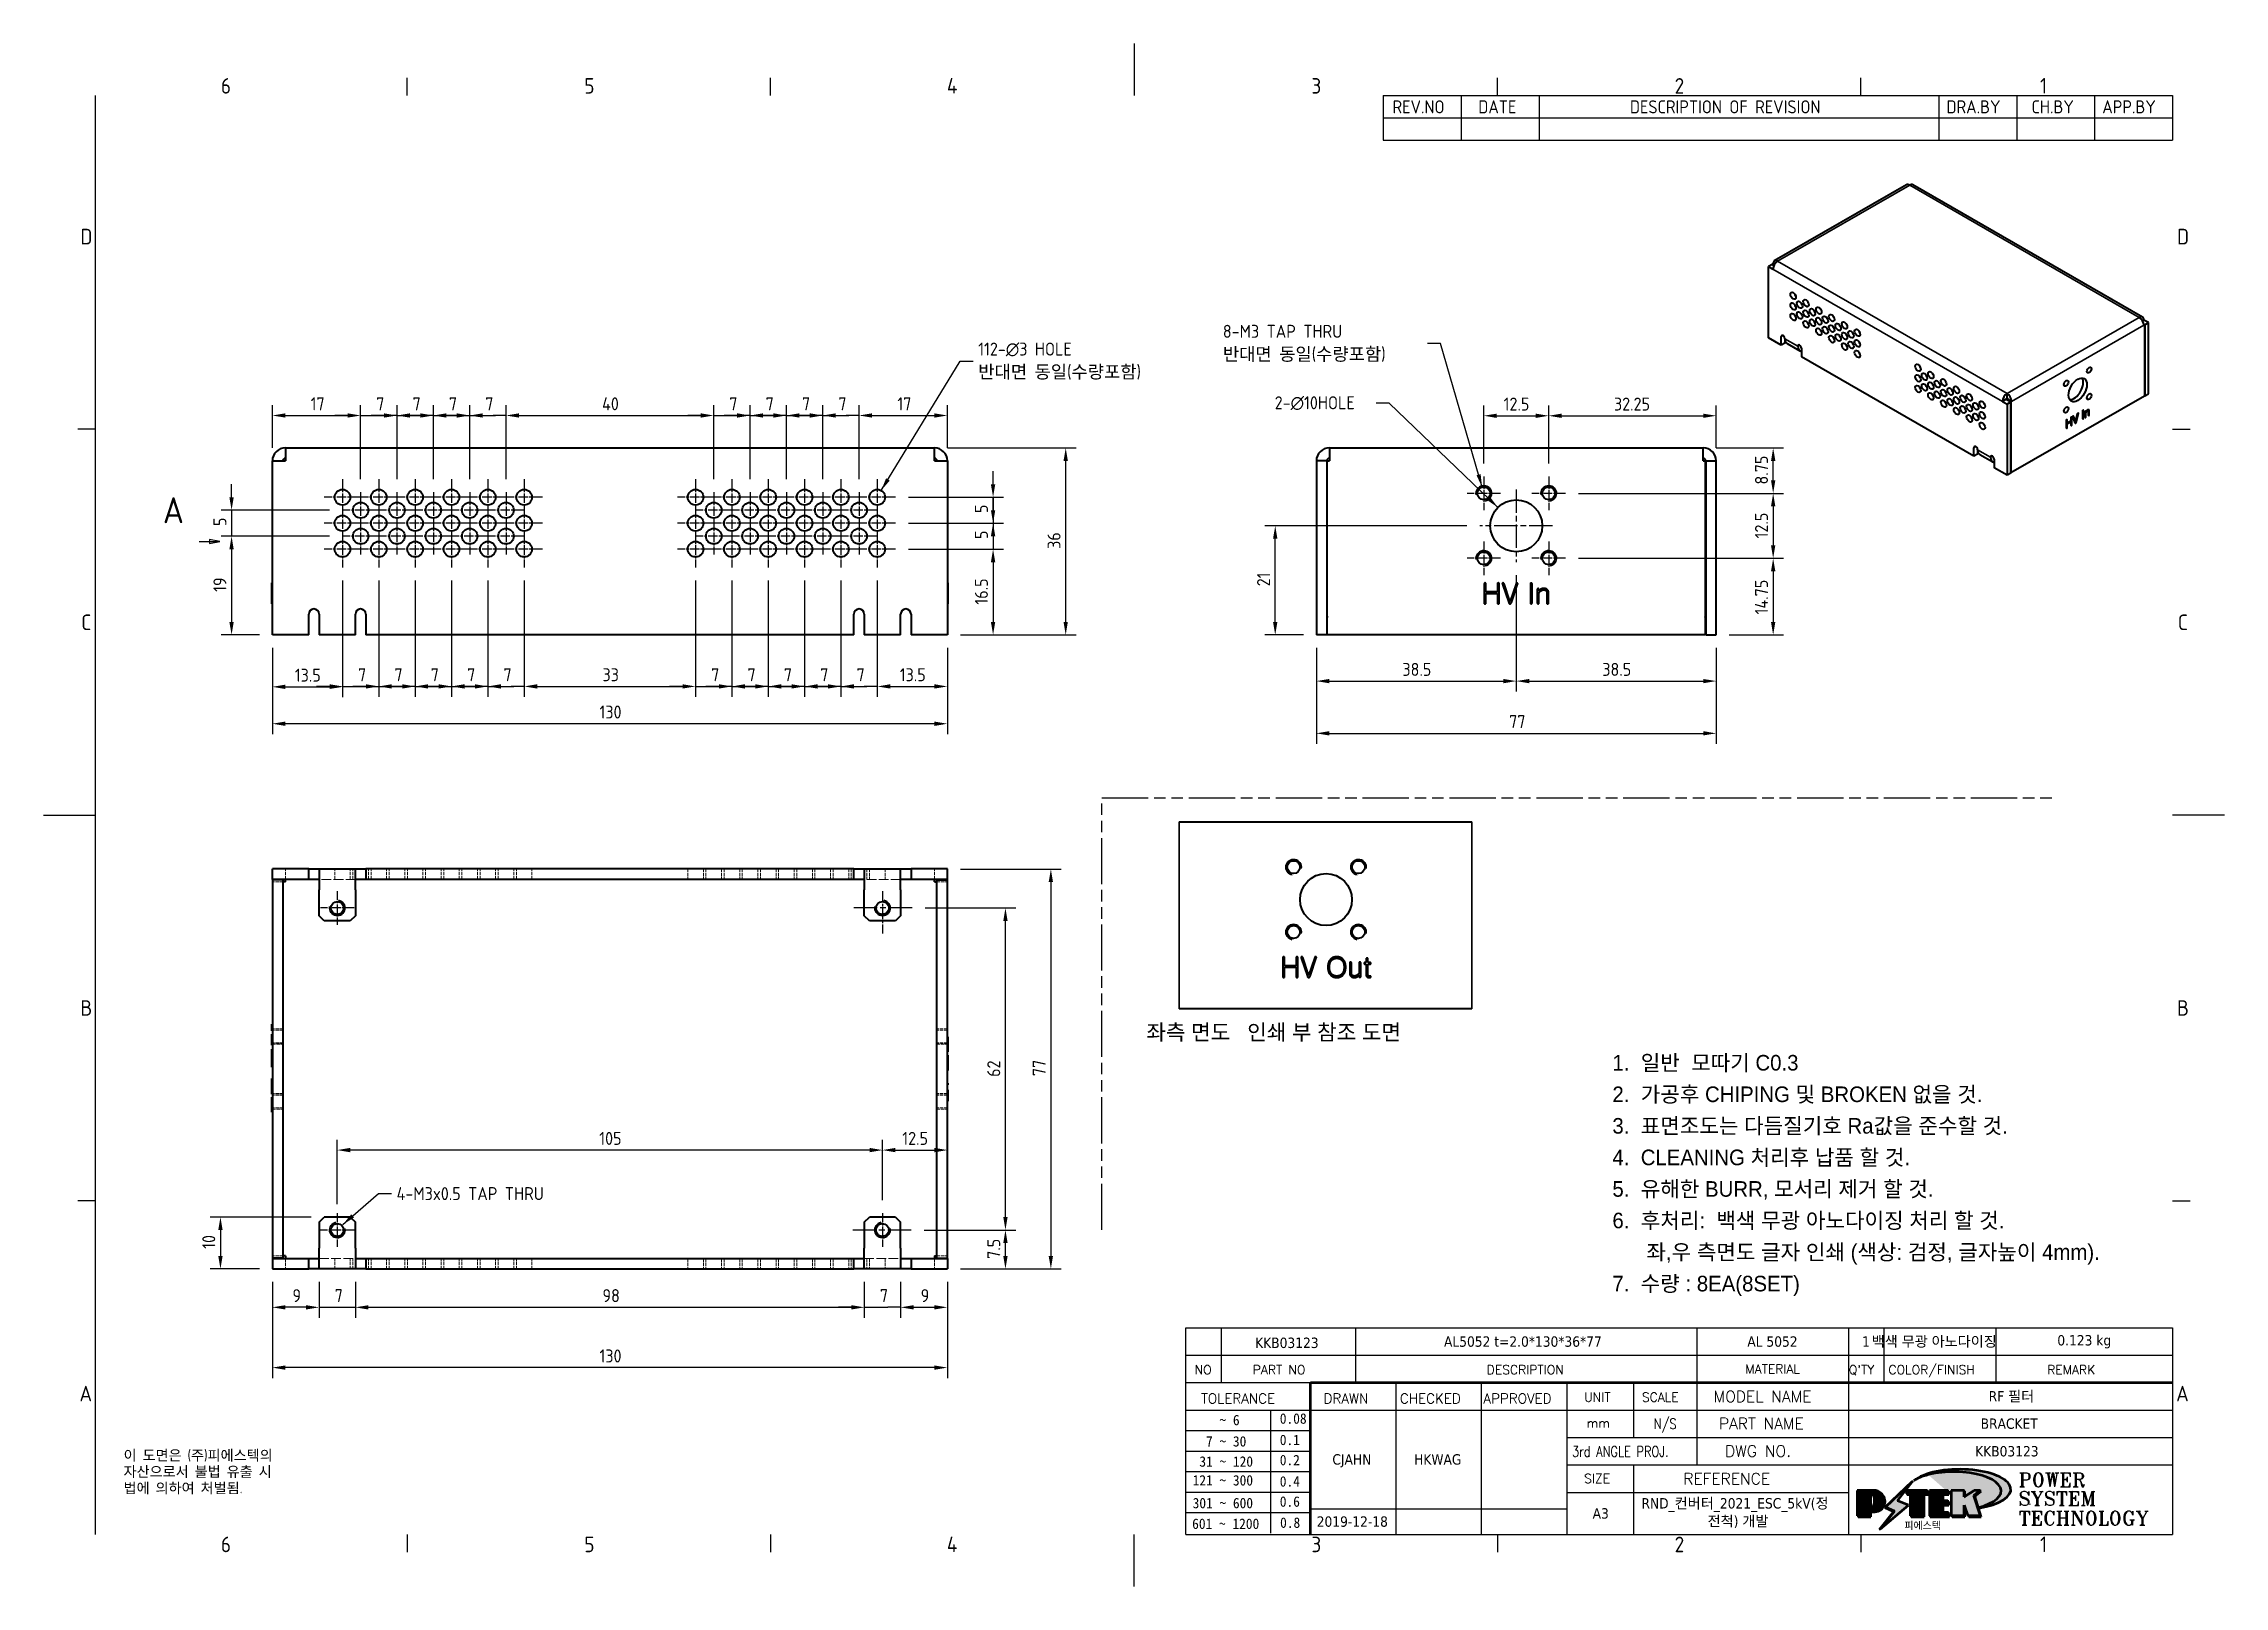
# Model space of a CAD drawing. Header units: millimetres. Extents: x 0 to 420, y 0 to 297.
import ezdxf
from ezdxf.enums import TextEntityAlignment as Align

# ---------------------------------------------------------------- set-up
doc = ezdxf.new("R2010")
doc.units = ezdxf.units.MM
for name, pattern in [('CHAIN', [0.3543, 0.2362, -0.0295, 0.0591, -0.0295]), ('DASHED', [0.2067, 0.1654, -0.0413]), ('DOUBLE_DASH_CHAIN', [1.2403, 0.6614, -0.0827, 0.1654, -0.0827, 0.1654, -0.0827])]:
    doc.linetypes.add(name, pattern=pattern)
doc.layers.get('0').update_dxf_attribs({"color": 3, "lineweight": 25})
for name, color, linetype, lineweight in [('가려진 것(ISO)', 2, 'DASHED', 18), ('가시적인 것(ISO)', 3, 'Continuous', 40), ('가시적인 좁은 것(ISO)', 3, 'Continuous', 35), ('경계(ISO)', 7, 'Continuous', 25), ('기호(ISO)', 5, 'Continuous', 25), ('단면선(ISO)', 7, 'CHAIN', 25), ('스케치 형상(ISO)', 3, 'Continuous', 25), ('제목(ISO)', 5, 'Continuous', 50), ('중심 표식(ISO)', 1, 'Continuous', 25), ('치수(ISO)', 2, 'Continuous', 25), ('해치(ISO)', 7, 'Continuous', 18)]:
    doc.layers.add(name, color=color, linetype=linetype, lineweight=lineweight)
doc.styles.add('HAN_291', font='')
doc.styles.add('HAN_370', font='', dxfattribs={"width": 2})
doc.styles.add('ISO Proportional', font='arial.ttf')
doc.styles.add('ISO ProportionalPSTEK', font='isocp.shx')
doc.styles.add('RC_284', font='ROMANC.shx')
doc.styles.add('RC_287', font='ROMANC.shx')
doc.styles.add('RC_292', font='ROMANC.shx')
doc.styles.add('ROMANT_294', font='romant.shx')
doc.styles.add('문자 텍스트_PSTEK_POSCO', font='isocp.shx')
doc.styles.add('부품번호텍스트_PSTEK_POSCO', font='isocp.shx')
doc.styles.add('치수 텍스트_PSTEK_POSCO', font='isocp.shx')
doc.styles.add('텍스트 스타일198', font='tahoma.ttf')
doc.styles.add('텍스트 스타일333', font='ROMANC.shx', dxfattribs={"width": 0.8})
doc.styles.get('HAN_291').set_extended_font_data('GulimChe')
doc.styles.get('HAN_370').set_extended_font_data('GulimChe')
doc.dimstyles.new('치수_PSTEK_POSCO', dxfattribs={"dimtxt": 2.5, "dimasz": 2.5, "dimexe": 2, "dimexo": 2.5, "dimgap": 1, "dimtad": 1, "dimrnd": 1e-08, "dimdsep": 46, "dimtxsty": '치수 텍스트_PSTEK_POSCO', "dimcen": 0.09, "dimdle": 10, "dimclrd": 7, "dimclre": 7, "dimclrt": 2, "dimadec": 1, "dimazin": 2, "dimtfac": 1, "dimtmove": 0, "dimatfit": 3, "dimfxl": 0, "dimtolj": 1, "dimlwd": -1, "dimlwe": -1, "dimarcsym": 0})
doc.dimstyles.new('치수_PSTEK_POSCO$7', dxfattribs={"dimtxt": 2.5, "dimasz": 2.5, "dimexe": 2, "dimexo": 2.5, "dimgap": 1, "dimtad": 1, "dimrnd": 1e-08, "dimdsep": 46, "dimtxsty": '치수 텍스트_PSTEK_POSCO', "dimcen": 0.09, "dimdle": 10, "dimclrd": 7, "dimclre": 7, "dimclrt": 2, "dimadec": 1, "dimazin": 2, "dimtfac": 1, "dimtmove": 0, "dimatfit": 3, "dimfxl": 0, "dimtolj": 1, "dimlwd": -1, "dimlwe": -1, "dimarcsym": 0})

msp = doc.modelspace()

# ---------------------------------------------------------------- texts
at = {"layer": '기호(ISO)', "color": 2, "char_height": 2.5, "attachment_point": 4, "style": '치수 텍스트_PSTEK_POSCO'}
for s, insert, width, line_spacing_factor in [('{112-\\fAIGDT|b0|i0;\\H2.5000;n\\fisocp|b0|i0;\\H2.5000;3 HOLE\\P반대면 동일(수량포함)}', (179.999, 235.878), 38.4438, 1.05), ('{8-M3 TAP THRU\\P반대면 동일(수량포함)}', (227.113, 239.294), 38.4438, 1.05), ('{2-\\fAIGDT|b0|i0;\\H2.5000;n\\fisocp|b0|i0;\\H2.5000;10HOLE}', (237.097, 227.777), 18.54846, 0.4375), ('{4-M3x0.5 TAP THRU}', (67.982, 75.61), 33.6767, 0.4375)]:
    msp.add_mtext(s, dxfattribs=dict(at, insert=insert, width=width, line_spacing_factor=line_spacing_factor))
at = {"layer": '기호(ISO)', "color": 2, "insert": (212.385, 106.528), "char_height": 3, "width": 54.44358, "attachment_point": 4, "style": '문자 텍스트_PSTEK_POSCO'}
msp.add_mtext('{\\f굴림|b0|i0;\\H3.0000;좌측 면도   인쇄 부 참조 도면 \\P}', dxfattribs=at)
at = {"layer": '기호(ISO)', "color": 7, "insert": (15.395, 26.228), "char_height": 2, "width": 51.24014, "attachment_point": 1, "line_spacing_factor": 0.944221, "style": '문자 텍스트_PSTEK_POSCO'}
msp.add_mtext('{이 도면은 (주)피에스텍의\\P자산으로서 불법 유출 시 \\P법에 의하여 처벌됨.}', dxfattribs=at)

# ---------------------------------------------------------------- blocks, each defined once
blk = doc.blocks.new('경계 Default Border')
at = {"layer": '경계(ISO)'}
for p, q in [((70, 287), (70, 290.4)), ((140, 287), (140, 290.4)), ((280, 287), (280, 290.4)), ((350, 287), (350, 290.4)), ((10, 222.75), (6.6, 222.75)), ((410, 222.75), (413.4, 222.75)), ((10, 74.25), (6.6, 74.25)), ((410, 74.25), (413.4, 74.25)), ((70, 10), (70, 6.6)), ((140, 10), (140, 6.6)), ((280, 10), (280, 6.6)), ((350, 10), (350, 6.6))]:
    blk.add_line(p, q, dxfattribs=at)
at = {"layer": '경계(ISO)', "flags": 128}
for points in [[(210, 297), (210, 287)], [(10, 10), (10, 287)], [(0, 148.5), (10, 148.5)], [(420, 148.5), (410, 148.5)], [(210, 0), (210, 10)]]:
    blk.add_lwpolyline(points, dxfattribs=at)
at = {"layer": '경계(ISO)', "color": 2, "char_height": 3, "attachment_point": 7, "style": '문자 텍스트_PSTEK_POSCO'}
for s, insert in [('6', (34.14, 287.37)), ('5', (104.14, 287.37)), ('4', (173.97, 287.4)), ('3', (244.17, 287.37)), ('2', (314.13, 287.37)), ('1', (384.49, 287.4)), ('D', (7.08, 258.35)), ('D', (410.88, 258.35)), ('C', (7.24, 184.1)), ('C', (411.04, 184.1)), ('B', (7.08, 109.85)), ('B', (410.88, 109.85)), ('A', (6.91, 35.62)), ('A', (410.71, 35.62)), ('6', (34.14, 6.57)), ('5', (104.14, 6.57)), ('4', (173.97, 6.6)), ('3', (244.17, 6.57)), ('2', (314.13, 6.57)), ('1', (384.49, 6.6))]:
    blk.add_mtext(s, dxfattribs=dict(at, insert=insert))
blk = doc.blocks.new('제목 블록 PSTEK')
for color, points in [(252, [(317.22, 17.06), (322.03, 21.63), (322.28, 21.94), (317.05, 16.98), (318.75, 16.19), (316, 12.72), (316.34, 13), (318.92, 16.27)]), (5, [(321.62, 17.42), (319.53, 18.25), (322.45, 22.02), (317.22, 17.06), (318.92, 16.27), (316.17, 12.8)]), (1, [(324.48, 19.61), (325.24, 19.61), (325.24, 20.26), (321.23, 20.26), (321.23, 19.61), (321.98, 19.61), (321.98, 15.34), (324.48, 15.34)]), (252, [(321.98, 19.61), (321.4, 19.61), (321.4, 19.46), (321.98, 19.46)]), (252, [(324.66, 19.46), (325.42, 19.46), (325.42, 20.11), (325.24, 20.11), (325.24, 19.61), (324.48, 19.61), (324.48, 15.34), (322.16, 15.34), (322.16, 15.19), (324.66, 15.19)]), (1, [(329.23, 20.26), (325.66, 20.26), (325.66, 15.34), (329.36, 15.34), (329.36, 15.99), (328.11, 15.99), (328.11, 17.56), (329.23, 17.56), (329.23, 18.26), (328.11, 18.26), (328.11, 19.61), (329.23, 19.61)]), (252, [(328.29, 19.46), (329.41, 19.46), (329.41, 20.11), (329.23, 20.11), (329.23, 19.61), (328.11, 19.61), (328.11, 18.26), (328.29, 18.26)]), (252, [(328.29, 17.42), (329.41, 17.42), (329.41, 18.11), (329.23, 18.11), (329.23, 17.56), (328.11, 17.56), (328.11, 15.99), (328.29, 15.99)]), (1, [(332.33, 20.26), (329.86, 20.26), (329.86, 15.34), (332.33, 15.34), (332.33, 17.43), (333.07, 15.34), (335.49, 15.34), (334.25, 19.31), (335.44, 20.26), (334.31, 20.26), (332.33, 19)]), (252, [(332.51, 16.93), (332.33, 17.43), (332.33, 15.34), (330.04, 15.34), (330.04, 15.19), (332.51, 15.19)]), (252, [(332.51, 20.11), (332.33, 20.11), (332.33, 19), (332.51, 19.11)]), (252, [(335.62, 20.11), (335.25, 20.11), (334.25, 19.31), (335.49, 15.34), (333.2, 15.34), (333.25, 15.19), (335.66, 15.19), (334.43, 19.16)]), (252, [(329.54, 15.85), (329.36, 15.85), (329.36, 15.34), (325.83, 15.34), (325.83, 15.19), (329.54, 15.19)])]:
    blk.add_hatch(color=color).paths.add_polyline_path(points)
h = blk.add_hatch(color=1)
edge = h.paths.add_edge_path(flags=0)
edge.add_line((314.22, 19.61), (314.22, 17))
edge.add_line((314.22, 17), (314.35, 17))
edge.add_arc((314.35, 17.65), 0.651, 270, 360)
edge.add_line((315, 17.65), (315, 18.96))
edge.add_arc((314.35, 18.96), 0.651, 0, 90)
edge.add_line((314.35, 19.61), (314.22, 19.61))
edge = h.paths.add_edge_path()
edge.add_arc((314.98, 18.29), 1.97, 270, 450)
edge.add_line((314.98, 20.26), (311.77, 20.26))
edge.add_line((311.77, 20.26), (311.77, 15.34))
edge.add_line((311.77, 15.34), (314.22, 15.34))
edge.add_line((314.22, 15.34), (314.22, 16.32))
edge.add_line((314.22, 16.32), (314.98, 16.32))
h = blk.add_hatch(color=252)
edge = h.paths.add_edge_path()
edge.add_arc((314.98, 18.29), 1.97, 270, 406.8279)
edge.add_arc((315.16, 18.14), 1.97, -90, 53.561, ccw=False)
edge.add_line((315.16, 16.17), (314.4, 16.17))
edge.add_line((314.4, 16.17), (314.4, 15.19))
edge.add_line((314.4, 15.19), (311.94, 15.19))
edge.add_line((311.94, 15.19), (311.94, 15.34))
edge.add_line((311.94, 15.34), (314.22, 15.34))
edge.add_line((314.22, 15.34), (314.22, 16.32))
edge.add_line((314.22, 16.32), (314.98, 16.32))
h = blk.add_hatch(color=252)
edge = h.paths.add_edge_path()
edge.add_line((314.4, 19.46), (314.53, 19.46))
edge.add_arc((314.53, 18.81), 0.651, 60.4189, 90, ccw=False)
edge.add_arc((314.35, 18.96), 0.651, 39.9699, 90)
edge.add_line((314.35, 19.61), (314.22, 19.61))
edge.add_line((314.22, 19.61), (314.22, 17))
edge.add_line((314.22, 17), (314.35, 17))
edge.add_arc((314.35, 17.65), 0.651, 270, 274.6931)
edge.add_line((314.4, 17), (314.4, 19.46))
at = {"layer": '해치(ISO)'}
h = blk.add_hatch(color=140, dxfattribs=at)
edge = h.paths.add_edge_path()
edge.add_ellipse((330.37, 20.16), major_axis=(9.1, 0), ratio=0.40699, start_angle=301.3098, end_angle=507.7437)
edge.add_ellipse((331.53, 20.46), major_axis=(-9.82, 0), ratio=0.39426, start_angle=111.5121, end_angle=334.4703, ccw=False)
edge.add_line((335.14, 16.86), (335.1, 16.99))
at = {"color": 180}
for p, q in [((182.48, 11.79), (182.48, 51.57)), ((182.48, 51.57), (372.48, 51.57)), ((189.27, 51.57), (189.27, 41.01)), ((215.22, 41.01), (215.22, 51.57)), ((280.88, 51.57), (280.88, 41.01)), ((310.09, 51.57), (310.09, 41.01)), ((316.9, 51.57), (316.9, 41.01)), ((338.46, 51.57), (338.46, 41.01)), ((372.48, 51.57), (372.48, 11.79)), ((182.48, 46.29), (372.48, 46.29)), ((182.48, 41.01), (206.45, 41.01)), ((222.94, 11.79), (222.94, 41.01)), ((239.43, 11.79), (239.43, 41.01)), ((255.92, 11.79), (255.92, 41.01)), ((268.69, 41.01), (268.69, 30.45)), ((280.88, 41.01), (280.88, 25.17)), ((310.09, 41.01), (310.09, 11.79)), ((182.48, 35.73), (206.45, 35.73)), ((198.86, 12.03), (198.86, 35.73)), ((206.45, 35.73), (372.48, 35.73)), ((182.48, 31.78), (206.45, 31.78)), ((255.92, 30.45), (372.48, 30.45)), ((182.48, 27.83), (206.45, 27.83)), ((182.48, 23.88), (206.45, 23.88)), ((255.92, 25.17), (372.48, 25.17)), ((268.69, 25.17), (268.69, 11.79)), ((182.48, 19.93), (206.45, 19.93)), ((255.92, 19.89), (310.09, 19.89)), ((182.48, 15.98), (206.45, 15.98)), ((206.45, 16.74), (255.92, 16.74)), ((182.48, 11.79), (372.48, 11.79))]:
    blk.add_line(p, q, dxfattribs=at)
at = {"color": 7, "lineweight": 50}
for p, q in [((206.45, 11.79), (206.45, 41.01)), ((206.45, 41.01), (372.48, 41.01))]:
    blk.add_line(p, q, dxfattribs=at)
at = {"color": 7}
for p, q in [((322.28, 21.94), (317.05, 16.98)), ((322.45, 22.02), (317.22, 17.06)), ((317.22, 17.06), (322.03, 21.63)), ((319.53, 18.25), (322.45, 22.02)), ((322.03, 21.63), (322.28, 21.94)), ((314.98, 20.26), (311.77, 20.26)), ((311.77, 20.26), (311.77, 15.34)), ((314.98, 20.26), (311.77, 20.26)), ((311.77, 20.26), (311.77, 15.34)), ((314.22, 17), (314.22, 19.61)), ((314.22, 19.61), (314.35, 19.61)), ((314.35, 19.61), (314.22, 19.61)), ((314.22, 19.61), (314.22, 17)), ((314.22, 17), (314.22, 19.61)), ((314.22, 19.61), (314.35, 19.61)), ((314.35, 17), (314.22, 17)), ((314.22, 17), (314.35, 17)), ((314.35, 17), (314.22, 17)), ((314.4, 19.46), (314.53, 19.46)), ((314.4, 17), (314.4, 19.46)), ((315, 18.96), (315, 17.65)), ((315, 18.96), (315, 17.65)), ((316.17, 12.8), (321.62, 17.42)), ((317.05, 16.98), (318.75, 16.19)), ((318.92, 16.27), (317.22, 17.06)), ((317.22, 17.06), (318.92, 16.27)), ((321.62, 17.42), (319.53, 18.25)), ((325.24, 20.26), (321.23, 20.26)), ((321.23, 20.26), (321.23, 19.61)), ((325.24, 20.26), (321.23, 20.26)), ((321.23, 20.26), (321.23, 19.61)), ((321.23, 19.61), (321.98, 19.61)), ((321.23, 19.61), (321.98, 19.61)), ((321.4, 19.61), (321.4, 19.46)), ((321.98, 19.61), (321.4, 19.61)), ((321.4, 19.46), (321.98, 19.46)), ((321.98, 19.61), (321.98, 15.34)), ((321.98, 19.46), (321.98, 19.61)), ((321.98, 19.61), (321.98, 15.34)), ((324.48, 19.61), (325.24, 19.61)), ((324.48, 15.34), (324.48, 19.61)), ((325.24, 19.61), (324.48, 19.61)), ((324.48, 19.61), (324.48, 15.34)), ((324.48, 19.61), (325.24, 19.61)), ((324.48, 15.34), (324.48, 19.61)), ((324.66, 19.46), (325.42, 19.46)), ((324.66, 15.19), (324.66, 19.46)), ((325.24, 19.61), (325.24, 20.26)), ((325.24, 19.61), (325.24, 20.26)), ((325.42, 20.11), (325.24, 20.11)), ((325.24, 20.11), (325.24, 19.61)), ((325.42, 19.46), (325.42, 20.11)), ((329.23, 20.26), (325.66, 20.26)), ((325.66, 20.26), (325.66, 15.34)), ((325.66, 20.26), (325.66, 15.34)), ((329.23, 20.26), (325.66, 20.26)), ((328.11, 18.26), (328.11, 19.61)), ((328.11, 19.61), (329.23, 19.61)), ((329.23, 19.61), (328.11, 19.61)), ((328.11, 19.61), (328.11, 18.26)), ((328.11, 18.26), (328.11, 19.61)), ((328.11, 19.61), (329.23, 19.61)), ((329.23, 18.26), (328.11, 18.26)), ((328.11, 18.26), (328.29, 18.26)), ((329.23, 18.26), (328.11, 18.26)), ((328.11, 17.56), (329.23, 17.56)), ((328.11, 15.99), (328.11, 17.56)), ((329.23, 17.56), (328.11, 17.56)), ((328.11, 17.56), (328.11, 15.99)), ((328.11, 17.56), (329.23, 17.56)), ((328.11, 15.99), (328.11, 17.56)), ((328.29, 18.26), (328.29, 19.46)), ((328.29, 19.46), (329.41, 19.46)), ((328.29, 15.99), (328.29, 17.42)), ((328.29, 17.42), (329.41, 17.42)), ((329.23, 19.61), (329.23, 20.26)), ((329.23, 19.61), (329.23, 20.26)), ((329.41, 20.11), (329.23, 20.11)), ((329.23, 20.11), (329.23, 19.61)), ((329.23, 17.56), (329.23, 18.26)), ((329.23, 17.56), (329.23, 18.26)), ((329.41, 18.11), (329.23, 18.11)), ((329.23, 18.11), (329.23, 17.56)), ((329.41, 19.46), (329.41, 20.11)), ((329.41, 17.42), (329.41, 18.11)), ((332.33, 20.26), (329.86, 20.26)), ((329.86, 20.26), (329.86, 15.34)), ((329.86, 20.26), (329.86, 15.34)), ((332.33, 20.26), (329.86, 20.26)), ((334.31, 20.26), (332.33, 19)), ((332.33, 19), (332.33, 20.26)), ((334.31, 20.26), (332.33, 19)), ((332.33, 19), (332.33, 20.26)), ((332.51, 20.11), (332.33, 20.11)), ((332.33, 20.11), (332.33, 19)), ((332.33, 19), (332.51, 19.11)), ((332.33, 17.43), (333.07, 15.34)), ((332.33, 15.34), (332.33, 17.43)), ((332.51, 16.93), (332.33, 17.43)), ((332.33, 17.43), (332.33, 15.34)), ((332.33, 17.43), (333.07, 15.34)), ((332.33, 15.34), (332.33, 17.43)), ((332.51, 19.11), (332.51, 20.11)), ((332.51, 15.19), (332.51, 16.93)), ((334.25, 19.31), (335.44, 20.26)), ((334.25, 19.31), (335.44, 20.26)), ((335.25, 20.11), (334.25, 19.31)), ((335.49, 15.34), (334.25, 19.31)), ((334.25, 19.31), (335.49, 15.34)), ((335.49, 15.34), (334.25, 19.31)), ((335.44, 20.26), (334.31, 20.26)), ((335.44, 20.26), (334.31, 20.26)), ((334.43, 19.16), (335.62, 20.11)), ((335.66, 15.19), (334.43, 19.16)), ((335.62, 20.11), (335.25, 20.11)), ((345.04, 17.5), (344.99, 17.69)), ((311.77, 15.34), (314.22, 15.34)), ((311.77, 15.34), (314.22, 15.34)), ((314.22, 15.34), (311.94, 15.34)), ((311.94, 15.34), (311.94, 15.19)), ((311.94, 15.19), (314.4, 15.19)), ((314.22, 16.32), (314.98, 16.32)), ((314.22, 15.34), (314.22, 16.32)), ((314.98, 16.32), (314.22, 16.32)), ((314.22, 16.32), (314.22, 15.34)), ((314.22, 16.32), (314.98, 16.32)), ((314.22, 15.34), (314.22, 16.32)), ((314.4, 16.17), (315.16, 16.17)), ((314.4, 15.19), (314.4, 16.17)), ((318.75, 16.19), (316, 12.72)), ((316, 12.72), (316.34, 13)), ((318.92, 16.27), (316.17, 12.8)), ((316.34, 13), (318.92, 16.27)), ((321.98, 15.34), (324.48, 15.34)), ((321.98, 15.34), (324.48, 15.34)), ((324.48, 15.34), (322.16, 15.34)), ((322.16, 15.34), (322.16, 15.19)), ((322.16, 15.19), (324.66, 15.19)), ((325.66, 15.34), (329.36, 15.34)), ((325.66, 15.34), (329.36, 15.34)), ((329.36, 15.34), (325.83, 15.34)), ((325.83, 15.34), (325.83, 15.19)), ((325.83, 15.19), (329.54, 15.19)), ((329.36, 15.99), (328.11, 15.99)), ((328.11, 15.99), (328.29, 15.99)), ((329.36, 15.99), (328.11, 15.99)), ((329.36, 15.34), (329.36, 15.99)), ((329.36, 15.34), (329.36, 15.99)), ((329.54, 15.85), (329.36, 15.85)), ((329.36, 15.85), (329.36, 15.34)), ((329.54, 15.19), (329.54, 15.85)), ((329.86, 15.34), (332.33, 15.34)), ((329.86, 15.34), (332.33, 15.34)), ((332.33, 15.34), (330.04, 15.34)), ((330.04, 15.34), (330.04, 15.19)), ((330.04, 15.19), (332.51, 15.19)), ((333.07, 15.34), (335.49, 15.34)), ((333.07, 15.34), (335.49, 15.34)), ((335.49, 15.34), (333.2, 15.34)), ((333.2, 15.34), (333.25, 15.19)), ((333.25, 15.19), (335.66, 15.19))]:
    blk.add_line(p, q, dxfattribs=at)
at = {"color": 5}
for p, q in [((322.45, 22.02), (317.22, 17.06)), ((319.53, 18.25), (322.45, 22.02)), ((316.17, 12.8), (321.62, 17.42)), ((317.22, 17.06), (318.92, 16.27)), ((321.62, 17.42), (319.53, 18.25)), ((318.92, 16.27), (316.17, 12.8))]:
    blk.add_line(p, q, dxfattribs=at)
at = {"color": 1}
for p, q in [((314.98, 20.26), (311.77, 20.26)), ((311.77, 20.26), (311.77, 15.34)), ((314.22, 17), (314.22, 19.61)), ((314.22, 19.61), (314.35, 19.61)), ((314.35, 17), (314.22, 17)), ((315, 18.96), (315, 17.65)), ((325.24, 20.26), (321.23, 20.26)), ((321.23, 20.26), (321.23, 19.61)), ((321.23, 19.61), (321.98, 19.61)), ((321.98, 19.61), (321.98, 15.34)), ((324.48, 19.61), (325.24, 19.61)), ((324.48, 15.34), (324.48, 19.61)), ((325.24, 19.61), (325.24, 20.26)), ((329.23, 20.26), (325.66, 20.26)), ((325.66, 20.26), (325.66, 15.34)), ((328.11, 18.26), (328.11, 19.61)), ((328.11, 19.61), (329.23, 19.61)), ((329.23, 18.26), (328.11, 18.26)), ((328.11, 17.56), (329.23, 17.56)), ((328.11, 15.99), (328.11, 17.56)), ((329.23, 19.61), (329.23, 20.26)), ((329.23, 17.56), (329.23, 18.26)), ((332.33, 20.26), (329.86, 20.26)), ((329.86, 20.26), (329.86, 15.34)), ((334.31, 20.26), (332.33, 19)), ((332.33, 19), (332.33, 20.26)), ((332.33, 17.43), (333.07, 15.34)), ((332.33, 15.34), (332.33, 17.43)), ((334.25, 19.31), (335.44, 20.26)), ((335.49, 15.34), (334.25, 19.31)), ((335.44, 20.26), (334.31, 20.26)), ((311.77, 15.34), (314.22, 15.34)), ((314.22, 16.32), (314.98, 16.32)), ((314.22, 15.34), (314.22, 16.32)), ((321.98, 15.34), (324.48, 15.34)), ((325.66, 15.34), (329.36, 15.34)), ((329.36, 15.99), (328.11, 15.99)), ((329.36, 15.34), (329.36, 15.99)), ((329.86, 15.34), (332.33, 15.34)), ((333.07, 15.34), (335.49, 15.34))]:
    blk.add_line(p, q, dxfattribs=at)
at = {"color": 7}
for centre, radius, start, end in [((314.35, 18.96), 0.651, 0, 90), ((314.35, 18.96), 0.651, 39.9699, 90), ((314.35, 18.96), 0.651, 0, 90), ((314.35, 17.65), 0.651, 270, 0), ((314.35, 17.65), 0.651, 270, 0), ((314.35, 17.65), 0.651, 270, 274.6931), ((314.53, 18.81), 0.651, 60.4189, 90), ((314.98, 18.29), 1.97, 270, 90), ((314.98, 18.29), 1.97, 270, 90), ((314.98, 18.29), 1.97, 270, 46.8279), ((315.16, 18.14), 1.97, 270, 53.561)]:
    blk.add_arc(centre, radius, start, end, dxfattribs=at)
at = {"color": 1}
for centre, radius, start, end in [((314.35, 18.96), 0.651, 0, 90), ((314.35, 17.65), 0.651, 270, 0), ((314.98, 18.29), 1.97, 270, 90)]:
    blk.add_arc(centre, radius, start, end, dxfattribs=at)
at = {"layer": '제목(ISO)', "lineweight": 18}
blk.add_line((182.48, 35.73), (182.48, 11.79), dxfattribs=at)
at = {"layer": '제목(ISO)'}
for p, q in [((322.28, 21.94), (317.05, 16.98)), ((322.45, 22.02), (317.22, 17.06)), ((317.22, 17.06), (322.03, 21.63)), ((319.53, 18.25), (322.45, 22.02)), ((322.03, 21.63), (322.28, 21.94)), ((314.98, 20.26), (311.77, 20.26)), ((311.77, 20.26), (311.77, 15.34)), ((314.22, 17), (314.22, 19.61)), ((314.22, 19.61), (314.35, 19.61)), ((314.35, 19.61), (314.22, 19.61)), ((314.22, 19.61), (314.22, 17)), ((314.35, 17), (314.22, 17)), ((314.22, 17), (314.35, 17)), ((314.4, 19.46), (314.53, 19.46)), ((314.4, 17), (314.4, 19.46)), ((315, 18.96), (315, 17.65)), ((316.17, 12.8), (321.62, 17.42)), ((317.05, 16.98), (318.75, 16.19)), ((317.22, 17.06), (318.92, 16.27)), ((318.92, 16.27), (317.22, 17.06)), ((321.62, 17.42), (319.53, 18.25)), ((325.24, 20.26), (321.23, 20.26)), ((321.23, 20.26), (321.23, 19.61)), ((321.23, 19.61), (321.98, 19.61)), ((321.98, 19.61), (321.4, 19.61)), ((321.4, 19.61), (321.4, 19.46)), ((321.4, 19.46), (321.98, 19.46)), ((321.98, 19.61), (321.98, 15.34)), ((321.98, 19.46), (321.98, 19.61)), ((324.48, 19.61), (325.24, 19.61)), ((324.48, 15.34), (324.48, 19.61)), ((325.24, 19.61), (324.48, 19.61)), ((324.48, 19.61), (324.48, 15.34)), ((324.66, 19.46), (325.42, 19.46)), ((324.66, 15.19), (324.66, 19.46)), ((325.24, 19.61), (325.24, 20.26)), ((325.42, 20.11), (325.24, 20.11)), ((325.24, 20.11), (325.24, 19.61)), ((325.42, 19.46), (325.42, 20.11)), ((329.23, 20.26), (325.66, 20.26)), ((325.66, 20.26), (325.66, 15.34)), ((328.11, 18.26), (328.11, 19.61)), ((328.11, 19.61), (329.23, 19.61)), ((329.23, 19.61), (328.11, 19.61)), ((328.11, 19.61), (328.11, 18.26)), ((329.23, 18.26), (328.11, 18.26)), ((328.11, 18.26), (328.29, 18.26)), ((328.11, 15.99), (328.11, 17.56)), ((328.11, 17.56), (329.23, 17.56)), ((329.23, 17.56), (328.11, 17.56)), ((328.11, 17.56), (328.11, 15.99)), ((328.29, 19.46), (329.41, 19.46)), ((328.29, 18.26), (328.29, 19.46)), ((328.29, 17.42), (329.41, 17.42)), ((328.29, 15.99), (328.29, 17.42)), ((329.23, 19.61), (329.23, 20.26)), ((329.41, 20.11), (329.23, 20.11)), ((329.23, 20.11), (329.23, 19.61)), ((329.23, 17.56), (329.23, 18.26)), ((329.41, 18.11), (329.23, 18.11)), ((329.23, 18.11), (329.23, 17.56)), ((329.41, 19.46), (329.41, 20.11)), ((329.41, 17.42), (329.41, 18.11)), ((332.33, 20.26), (329.86, 20.26)), ((329.86, 20.26), (329.86, 15.34)), ((334.31, 20.26), (332.33, 19)), ((332.33, 19), (332.33, 20.26)), ((332.51, 20.11), (332.33, 20.11)), ((332.33, 20.11), (332.33, 19)), ((332.33, 19), (332.51, 19.11)), ((332.33, 15.34), (332.33, 17.43)), ((332.33, 17.43), (333.07, 15.34)), ((332.51, 16.93), (332.33, 17.43)), ((332.33, 17.43), (332.33, 15.34)), ((332.51, 19.11), (332.51, 20.11)), ((332.51, 15.19), (332.51, 16.93)), ((334.25, 19.31), (335.44, 20.26)), ((335.25, 20.11), (334.25, 19.31)), ((335.49, 15.34), (334.25, 19.31)), ((334.25, 19.31), (335.49, 15.34)), ((335.44, 20.26), (334.31, 20.26)), ((334.43, 19.16), (335.62, 20.11)), ((335.66, 15.19), (334.43, 19.16)), ((335.62, 20.11), (335.25, 20.11)), ((311.77, 15.34), (314.22, 15.34)), ((314.22, 15.34), (311.94, 15.34)), ((311.94, 15.34), (311.94, 15.19)), ((311.94, 15.19), (314.4, 15.19)), ((314.22, 15.34), (314.22, 16.32)), ((314.22, 16.32), (314.98, 16.32)), ((314.98, 16.32), (314.22, 16.32)), ((314.22, 16.32), (314.22, 15.34)), ((314.4, 15.19), (314.4, 16.17)), ((314.4, 16.17), (315.16, 16.17)), ((318.75, 16.19), (316, 12.72)), ((316, 12.72), (316.34, 13)), ((318.92, 16.27), (316.17, 12.8)), ((316.34, 13), (318.92, 16.27)), ((321.98, 15.34), (324.48, 15.34)), ((324.48, 15.34), (322.16, 15.34)), ((322.16, 15.34), (322.16, 15.19)), ((322.16, 15.19), (324.66, 15.19)), ((325.66, 15.34), (329.36, 15.34)), ((329.36, 15.34), (325.83, 15.34)), ((325.83, 15.34), (325.83, 15.19)), ((325.83, 15.19), (329.54, 15.19)), ((329.36, 15.99), (328.11, 15.99)), ((328.11, 15.99), (328.29, 15.99)), ((329.36, 15.34), (329.36, 15.99)), ((329.54, 15.85), (329.36, 15.85)), ((329.36, 15.85), (329.36, 15.34)), ((329.54, 15.19), (329.54, 15.85)), ((329.86, 15.34), (332.33, 15.34)), ((332.33, 15.34), (330.04, 15.34)), ((330.04, 15.34), (330.04, 15.19)), ((330.04, 15.19), (332.51, 15.19)), ((333.07, 15.34), (335.49, 15.34)), ((335.49, 15.34), (333.2, 15.34)), ((333.2, 15.34), (333.25, 15.19)), ((333.25, 15.19), (335.66, 15.19))]:
    blk.add_line(p, q, dxfattribs=at)
at = {"layer": '제목(ISO)', "color": 4}
blk.add_line((335.14, 16.86), (335.1, 16.99), dxfattribs=at)
at = {"layer": '제목(ISO)'}
for centre, radius, start, end in [((314.35, 18.96), 0.651, 0, 90), ((314.35, 18.96), 0.651, 39.9699, 90), ((314.35, 17.65), 0.651, 270, 0), ((314.35, 17.65), 0.651, 270, 274.6931), ((314.53, 18.81), 0.651, 60.4189, 90), ((314.98, 18.29), 1.97, 46.8279, 90), ((314.98, 18.29), 1.97, 270, 46.8279), ((314.98, 18.29), 1.97, 270, 46.8279), ((315.16, 18.14), 1.97, 270, 53.561)]:
    blk.add_arc(centre, radius, start, end, dxfattribs=at)
at = {"layer": '제목(ISO)', "color": 4}
for centre, major_axis, ratio, start_param, end_param in [((331.53, 20.46), (9.82, 0), 0.39426, 5.087845, 8.9792), ((330.37, 20.16), (9.1, 0), 0.40699, 5.258849, 8.861799)]:
    blk.add_ellipse(centre, major_axis=major_axis, ratio=ratio, start_param=start_param, end_param=end_param, dxfattribs=at)
at = {"color": 2}
for s, height, style, p in [('NO', 1.742, 'RC_284', (184.14, 42.62)), ('PART NO', 1.742, 'RC_284', (195.34, 42.62)), ('DESCRIPTION', 1.7424, 'RC_284', (240.4, 42.62)), ("Q'TY", 1.742, 'RC_284', (310.14, 42.62)), ('COLOR/FINISH', 1.7424, 'RC_284', (317.77, 42.62)), ('REMARK', 1.742, 'RC_284', (348.35, 42.62)), (' TOLERANCE', 1.9, 'RC_287', (184.09, 37.01)), ('DRAWN', 1.9, 'RC_287', (208.98, 37.01)), ('CHECKED', 1.9, 'RC_287', (223.69, 37.01)), ('APPROVED', 1.9, 'RC_287', (239.78, 37.01)), ('UNIT', 1.742, 'RC_284', (259.17, 37.34)), ('SCALE', 1.742, 'RC_284', (270.29, 37.34)), ('MODEL NAME', 2.178, 'RC_292', (284.1, 37.25)), ('    ~ 6', 2, 'HAN_291', (183.77, 32.82)), ('0.08', 2, 'HAN_291', (200.55, 33.1)), ('PART NAME', 2.178, 'RC_292', (285.14, 32.03)), ('  7 ~ 30', 2, 'HAN_291', (183.77, 28.71)), ('0.1', 2, 'HAN_291', (200.55, 28.99)), ('mm', 1.742, 'RC_284', (259.65, 32.35)), (' 31 ~ 120', 2, 'HAN_291', (183.77, 24.83)), ('0.2', 2, 'HAN_291', (200.55, 25.11)), (' DWG NO.', 2.178, 'RC_292', (284.81, 26.75)), ('121 ~ 300', 2, 'HAN_291', (183.77, 21.21)), ('0.4', 2, 'HAN_291', (200.55, 21)), ('SIZE', 1.742, 'RC_284', (259.17, 21.69)), ('REFERENCE', 2.178, 'RC_292', (278.27, 21.43)), ('301 ~ 600', 2, 'HAN_291', (183.77, 16.83)), ('0.6', 2, 'HAN_291', (200.55, 17.12)), ('601 ~ 1200', 2, 'HAN_291', (183.68, 12.85)), ('0.8', 2, 'HAN_291', (200.61, 13.06))]:
    blk.add_text(s, height=height, dxfattribs=dict(at, style=style)).set_placement(p)
at = {"color": 2, "style": 'RC_284'}
blk.add_text('MATERIAL', height=1.742, dxfattribs=at).set_placement((295.48, 43.65), align=Align.MIDDLE_CENTER)
at = {"color": 7, "style": '텍스트 스타일333', "width": 0.8}
blk.add_text('N/S', height=2, dxfattribs=at).set_placement((274.78, 33.09), align=Align.MIDDLE_CENTER)
at = {"color": 2, "style": '텍스트 스타일333', "width": 0.8}
blk.add_text('3rd ANGLE PROJ.', height=2, dxfattribs=at).set_placement((256.84, 26.76))
at = {"color": 7, "style": 'ROMANT_294'}
for s, p in [('POWER', (342.83, 20.97)), ('SYSTEM', (342.83, 17.33)), ('TECHNOLOGY', (342.83, 13.57))]:
    blk.add_text(s, height=2.7, dxfattribs=at).set_placement(p)
at = {"color": 7, "insert": (320.85, 14.21), "char_height": 1.4, "attachment_point": 1, "line_spacing_factor": 0.332, "style": 'HAN_370'}
blk.add_mtext('\\fHY견고딕|b0|i0;\\H1.4000;피에스텍', dxfattribs=at)
at = {"layer": '제목(ISO)', "color": 7, "style": '텍스트 스타일198'}
for tag, p in [('질량\\P3;_001', (350.3, 48.16)), ('부품_번호_001', (195.81, 47.68)), ('설명_001', (232.18, 47.92)), ('재질_001', (290.6, 47.93)), ("3._Q'TY_001", (312.71, 47.92)), ('4._COLOR_001', (314.56, 47.95)), ('1._MODEL_NAME_001', (336.33, 37.39)), ('제목_001', (335.53, 32.12)), ('설계자_001', (210.68, 25.23)), ('점검자_001', (226.43, 25.23)), ('부품_번호_001', (334.47, 26.81)), ('시트_크기_001', (260.81, 14.84)), ('프로젝트_001', (270.21, 16.78)), ('작성_날짜_001', (207.67, 13.27)), ('프로젝트_002', (282.95, 13.36))]:
    blk.add_attdef(tag, p, '', height=2, dxfattribs=at)
for tag, p in [('엔지니어링_승인자', (247.67, 26.23)), ('점검_날짜', (231.18, 14.27)), ('엔지니어링_승인_날짜', (247.67, 14.27))]:
    blk.add_attdef(tag, text='', height=2, dxfattribs=at).set_placement(p, align=Align.MIDDLE_CENTER)
blk = doc.blocks.new('리비전 내역')
at = {"layer": '기호(ISO)'}
for p, q in [((258, 287), (410, 287)), ((258, 287), (258, 282.72)), ((273, 287), (273, 282.72)), ((288, 287), (288, 282.72)), ((365, 287), (365, 282.72)), ((380, 287), (380, 282.72)), ((395, 287), (395, 282.72)), ((410, 287), (410, 282.72)), ((258, 282.72), (410, 282.72)), ((258, 282.72), (258, 278.44)), ((273, 282.72), (273, 278.44)), ((288, 282.72), (288, 278.44)), ((365, 282.72), (365, 278.44)), ((380, 282.72), (380, 278.44)), ((395, 282.72), (395, 278.44)), ((410, 282.72), (410, 278.44)), ((258, 278.44), (410, 278.44))]:
    blk.add_line(p, q, dxfattribs=at)
at = {"layer": '기호(ISO)', "color": 2, "char_height": 2.5, "attachment_point": 7, "style": 'ISO ProportionalPSTEK'}
for s, insert in [('REV.NO', (259.79, 283.58)), ('DATE', (276.31, 283.58)), ('DESCRIPTION OF REVISION', (305.51, 283.58)), ('DRA.BY', (366.48, 283.58)), ('CH.BY', (382.86, 283.58)), ('APP.BY', (396.48, 283.58))]:
    blk.add_mtext(s, dxfattribs=dict(at, insert=insert))
blk = doc.blocks.new('*D22')
at = {"layer": 'Defpoints', "color": 0}
for p in [(171.56, 219.17), (196.85, 219.17), (174.06, 183.17)]:
    blk.add_point(p, dxfattribs=at)
at = {"layer": '치수(ISO)', "color": 7}
for p, q in [((174.06, 219.17), (198.85, 219.17)), ((196.85, 185.67), (196.85, 216.67)), ((176.56, 183.17), (198.85, 183.17))]:
    blk.add_line(p, q, dxfattribs=at)
for points in [[(196.43, 216.67), (197.26, 216.67), (196.85, 219.17)], [(196.43, 185.67), (197.26, 185.67), (196.85, 183.17)]]:
    blk.add_solid(points, dxfattribs=at)
at = {"layer": '치수(ISO)', "color": 2, "insert": (194.6, 199.73), "char_height": 2.5, "attachment_point": 4, "rotation": 90, "style": '치수 텍스트_PSTEK_POSCO'}
blk.add_mtext('\\A1;36', dxfattribs=at)
blk = doc.blocks.new('*D23')
at = {"layer": 'Defpoints', "color": 0}
for p in [(44.06, 183.17), (174.06, 183.17), (44.06, 166.07)]:
    blk.add_point(p, dxfattribs=at)
at = {"layer": '치수(ISO)', "color": 7}
for p, q in [((44.06, 180.67), (44.06, 164.07)), ((174.06, 180.67), (174.06, 164.07)), ((171.56, 166.07), (46.56, 166.07))]:
    blk.add_line(p, q, dxfattribs=at)
for points in [[(46.56, 166.49), (46.56, 165.65), (44.06, 166.07)], [(171.56, 166.49), (171.56, 165.65), (174.06, 166.07)]]:
    blk.add_solid(points, dxfattribs=at)
at = {"layer": '치수(ISO)', "color": 2, "insert": (107.06, 168.32), "char_height": 2.5, "attachment_point": 4, "style": '치수 텍스트_PSTEK_POSCO'}
blk.add_mtext('\\A1;130', dxfattribs=at)
blk = doc.blocks.new('*D24')
at = {"layer": 'Defpoints', "color": 0}
for p in [(245.12, 183.17), (322.12, 183.17), (322.12, 164.22)]:
    blk.add_point(p, dxfattribs=at)
at = {"layer": '치수(ISO)', "color": 7}
for p, q in [((245.12, 180.67), (245.12, 162.22)), ((322.12, 180.67), (322.12, 162.22)), ((247.62, 164.22), (319.62, 164.22))]:
    blk.add_line(p, q, dxfattribs=at)
for points in [[(247.62, 164.64), (247.62, 163.81), (245.12, 164.22)], [(319.62, 164.64), (319.62, 163.81), (322.12, 164.22)]]:
    blk.add_solid(points, dxfattribs=at)
at = {"layer": '치수(ISO)', "color": 2, "insert": (282.25, 166.47), "char_height": 2.5, "attachment_point": 4, "style": '치수 텍스트_PSTEK_POSCO'}
blk.add_mtext('\\A1;77', dxfattribs=at)
blk = doc.blocks.new('*D25')
at = {"layer": 'Defpoints', "color": 0}
for p in [(164.06, 209.67), (164.06, 204.67), (182.86, 204.67)]:
    blk.add_point(p, dxfattribs=at)
at = {"layer": '치수(ISO)', "color": 7}
for p, q in [((182.86, 212.17), (182.86, 214.67)), ((166.56, 209.67), (184.86, 209.67)), ((182.86, 209.67), (182.86, 204.67)), ((166.56, 204.67), (184.86, 204.67)), ((182.86, 202.17), (182.86, 199.67))]:
    blk.add_line(p, q, dxfattribs=at)
for points in [[(182.44, 212.17), (183.28, 212.17), (182.86, 209.67)], [(182.44, 202.17), (183.28, 202.17), (182.86, 204.67)]]:
    blk.add_solid(points, dxfattribs=at)
at = {"layer": '치수(ISO)', "color": 2, "insert": (180.61, 206.62), "char_height": 2.5, "attachment_point": 4, "rotation": 90, "style": '치수 텍스트_PSTEK_POSCO'}
blk.add_mtext('\\A1;5', dxfattribs=at)
blk = doc.blocks.new('*D26')
at = {"layer": 'Defpoints', "color": 0}
for p in [(164.06, 204.67), (164.06, 199.67), (182.86, 199.67)]:
    blk.add_point(p, dxfattribs=at)
at = {"layer": '치수(ISO)', "color": 7}
for p, q in [((182.86, 207.17), (182.86, 209.67)), ((166.56, 204.67), (184.86, 204.67)), ((182.86, 204.67), (182.86, 199.67)), ((166.56, 199.67), (184.86, 199.67)), ((182.86, 197.17), (182.86, 194.67))]:
    blk.add_line(p, q, dxfattribs=at)
for points in [[(182.44, 207.17), (183.28, 207.17), (182.86, 204.67)], [(182.44, 197.17), (183.28, 197.17), (182.86, 199.67)]]:
    blk.add_solid(points, dxfattribs=at)
at = {"layer": '치수(ISO)', "color": 2, "insert": (180.61, 201.62), "char_height": 2.5, "attachment_point": 4, "rotation": 90, "style": '치수 텍스트_PSTEK_POSCO'}
blk.add_mtext('\\A1;5', dxfattribs=at)
blk = doc.blocks.new('*D27')
at = {"layer": 'Defpoints', "color": 0}
for p in [(164.06, 199.67), (174.06, 183.17), (182.86, 183.17)]:
    blk.add_point(p, dxfattribs=at)
at = {"layer": '치수(ISO)', "color": 7}
for p, q in [((166.56, 199.67), (184.86, 199.67)), ((182.86, 197.17), (182.86, 185.67)), ((176.56, 183.17), (184.86, 183.17))]:
    blk.add_line(p, q, dxfattribs=at)
for points in [[(182.44, 197.17), (183.28, 197.17), (182.86, 199.67)], [(182.44, 185.67), (183.28, 185.67), (182.86, 183.17)]]:
    blk.add_solid(points, dxfattribs=at)
at = {"layer": '치수(ISO)', "color": 2, "insert": (180.61, 189), "char_height": 2.5, "attachment_point": 4, "rotation": 90, "style": '치수 텍스트_PSTEK_POSCO'}
blk.add_mtext('\\A1;16.5', dxfattribs=at)
blk = doc.blocks.new('*D28')
at = {"layer": 'Defpoints', "color": 0}
for p in [(57.56, 202.17), (36.2, 183.17), (44.06, 183.17)]:
    blk.add_point(p, dxfattribs=at)
at = {"layer": '치수(ISO)', "color": 7}
for p, q in [((55.06, 202.17), (34.2, 202.17)), ((36.2, 199.67), (36.2, 185.67)), ((41.56, 183.17), (34.2, 183.17))]:
    blk.add_line(p, q, dxfattribs=at)
for points in [[(35.78, 199.67), (36.61, 199.67), (36.2, 202.17)], [(35.78, 185.67), (36.61, 185.67), (36.2, 183.17)]]:
    blk.add_solid(points, dxfattribs=at)
at = {"layer": '치수(ISO)', "color": 2, "insert": (33.95, 191.46), "char_height": 2.5, "attachment_point": 4, "rotation": 90, "style": '치수 텍스트_PSTEK_POSCO'}
blk.add_mtext('\\A1;19', dxfattribs=at)
blk = doc.blocks.new('*D29')
at = {"layer": 'Defpoints', "color": 0}
for p in [(57.56, 207.17), (36.2, 202.17), (57.56, 202.17)]:
    blk.add_point(p, dxfattribs=at)
at = {"layer": '치수(ISO)', "color": 7}
for p, q in [((36.2, 209.67), (36.2, 212.17)), ((55.06, 207.17), (34.2, 207.17)), ((36.2, 207.17), (36.2, 202.17)), ((55.06, 202.17), (34.2, 202.17)), ((36.2, 199.67), (36.2, 197.17))]:
    blk.add_line(p, q, dxfattribs=at)
for points in [[(35.78, 209.67), (36.61, 209.67), (36.2, 207.17)], [(35.78, 199.67), (36.61, 199.67), (36.2, 202.17)]]:
    blk.add_solid(points, dxfattribs=at)
at = {"layer": '치수(ISO)', "color": 2, "insert": (33.95, 204.12), "char_height": 2.5, "attachment_point": 4, "rotation": 90, "style": '치수 텍스트_PSTEK_POSCO'}
blk.add_mtext('\\A1;5', dxfattribs=at)
blk = doc.blocks.new('*D30')
at = {"layer": 'Defpoints', "color": 0}
for p in [(57.56, 196.17), (44.06, 183.17), (57.56, 173.17)]:
    blk.add_point(p, dxfattribs=at)
at = {"layer": '치수(ISO)', "color": 7}
for p, q in [((57.56, 193.67), (57.56, 171.17)), ((44.06, 180.67), (44.06, 171.17)), ((46.56, 173.17), (55.06, 173.17))]:
    blk.add_line(p, q, dxfattribs=at)
for points in [[(46.56, 173.59), (46.56, 172.76), (44.06, 173.17)], [(55.06, 173.59), (55.06, 172.76), (57.56, 173.17)]]:
    blk.add_solid(points, dxfattribs=at)
at = {"layer": '치수(ISO)', "color": 2, "insert": (48.38, 175.42), "char_height": 2.5, "attachment_point": 4, "style": '치수 텍스트_PSTEK_POSCO'}
blk.add_mtext('\\A1;13.5', dxfattribs=at)
blk = doc.blocks.new('*D31')
at = {"layer": 'Defpoints', "color": 0}
for p in [(57.56, 196.17), (64.56, 196.17), (64.56, 173.25)]:
    blk.add_point(p, dxfattribs=at)
at = {"layer": '치수(ISO)', "color": 7}
for p, q in [((57.56, 193.67), (57.56, 171.25)), ((64.56, 193.67), (64.56, 171.25)), ((55.06, 173.25), (52.56, 173.25)), ((57.56, 173.25), (64.56, 173.25)), ((67.06, 173.25), (69.56, 173.25))]:
    blk.add_line(p, q, dxfattribs=at)
for points in [[(55.06, 173.67), (55.06, 172.84), (57.56, 173.25)], [(67.06, 173.67), (67.06, 172.84), (64.56, 173.25)]]:
    blk.add_solid(points, dxfattribs=at)
at = {"layer": '치수(ISO)', "color": 2, "insert": (60.56, 175.5), "char_height": 2.5, "attachment_point": 4, "style": '치수 텍스트_PSTEK_POSCO'}
blk.add_mtext('\\A1;7', dxfattribs=at)
blk = doc.blocks.new('*D32')
at = {"layer": 'Defpoints', "color": 0}
for p in [(64.56, 196.17), (71.56, 196.17), (71.56, 173.25)]:
    blk.add_point(p, dxfattribs=at)
at = {"layer": '치수(ISO)', "color": 7}
for p, q in [((64.56, 193.67), (64.56, 171.25)), ((71.56, 193.67), (71.56, 171.25)), ((62.06, 173.25), (59.56, 173.25)), ((64.56, 173.25), (67.06, 173.25)), ((67.06, 173.25), (69.06, 173.25)), ((71.56, 173.25), (69.06, 173.25)), ((74.06, 173.25), (76.56, 173.25))]:
    blk.add_line(p, q, dxfattribs=at)
for points in [[(62.06, 173.67), (62.06, 172.84), (64.56, 173.25)], [(74.06, 173.67), (74.06, 172.84), (71.56, 173.25)]]:
    blk.add_solid(points, dxfattribs=at)
at = {"layer": '치수(ISO)', "color": 2, "insert": (67.57, 175.5), "char_height": 2.5, "attachment_point": 4, "style": '치수 텍스트_PSTEK_POSCO'}
blk.add_mtext('\\A1;7', dxfattribs=at)
blk = doc.blocks.new('*D33')
at = {"layer": 'Defpoints', "color": 0}
for p in [(71.56, 196.17), (78.56, 196.17), (78.56, 173.25)]:
    blk.add_point(p, dxfattribs=at)
at = {"layer": '치수(ISO)', "color": 7}
for p, q in [((71.56, 193.67), (71.56, 171.25)), ((78.56, 193.67), (78.56, 171.25)), ((69.06, 173.25), (66.56, 173.25)), ((71.56, 173.25), (78.56, 173.25)), ((81.06, 173.25), (83.56, 173.25))]:
    blk.add_line(p, q, dxfattribs=at)
for points in [[(69.06, 173.67), (69.06, 172.84), (71.56, 173.25)], [(81.06, 173.67), (81.06, 172.84), (78.56, 173.25)]]:
    blk.add_solid(points, dxfattribs=at)
at = {"layer": '치수(ISO)', "color": 2, "insert": (74.56, 175.5), "char_height": 2.5, "attachment_point": 4, "style": '치수 텍스트_PSTEK_POSCO'}
blk.add_mtext('\\A1;7', dxfattribs=at)
blk = doc.blocks.new('*D34')
at = {"layer": 'Defpoints', "color": 0}
for p in [(78.56, 196.17), (85.56, 196.17), (85.56, 173.25)]:
    blk.add_point(p, dxfattribs=at)
at = {"layer": '치수(ISO)', "color": 7}
for p, q in [((78.56, 193.67), (78.56, 171.25)), ((85.56, 193.67), (85.56, 171.25)), ((76.06, 173.25), (73.56, 173.25)), ((78.56, 173.25), (81.06, 173.25)), ((81.06, 173.25), (83.06, 173.25)), ((85.56, 173.25), (83.06, 173.25)), ((88.06, 173.25), (90.56, 173.25))]:
    blk.add_line(p, q, dxfattribs=at)
for points in [[(76.06, 173.67), (76.06, 172.84), (78.56, 173.25)], [(88.06, 173.67), (88.06, 172.84), (85.56, 173.25)]]:
    blk.add_solid(points, dxfattribs=at)
at = {"layer": '치수(ISO)', "color": 2, "insert": (81.57, 175.5), "char_height": 2.5, "attachment_point": 4, "style": '치수 텍스트_PSTEK_POSCO'}
blk.add_mtext('\\A1;7', dxfattribs=at)
blk = doc.blocks.new('*D35')
at = {"layer": 'Defpoints', "color": 0}
for p in [(85.56, 196.17), (92.56, 196.17), (92.56, 173.25)]:
    blk.add_point(p, dxfattribs=at)
at = {"layer": '치수(ISO)', "color": 7}
for p, q in [((85.56, 193.67), (85.56, 171.25)), ((92.56, 193.67), (92.56, 171.25)), ((83.06, 173.25), (80.56, 173.25)), ((85.56, 173.25), (88.06, 173.25)), ((88.06, 173.25), (90.06, 173.25)), ((92.56, 173.25), (90.06, 173.25)), ((95.06, 173.25), (97.56, 173.25))]:
    blk.add_line(p, q, dxfattribs=at)
for points in [[(83.06, 173.67), (83.06, 172.84), (85.56, 173.25)], [(95.06, 173.67), (95.06, 172.84), (92.56, 173.25)]]:
    blk.add_solid(points, dxfattribs=at)
at = {"layer": '치수(ISO)', "color": 2, "insert": (88.57, 175.5), "char_height": 2.5, "attachment_point": 4, "style": '치수 텍스트_PSTEK_POSCO'}
blk.add_mtext('\\A1;7', dxfattribs=at)
blk = doc.blocks.new('*D36')
at = {"layer": 'Defpoints', "color": 0}
for p in [(92.56, 196.17), (125.56, 196.17), (125.56, 173.25)]:
    blk.add_point(p, dxfattribs=at)
at = {"layer": '치수(ISO)', "color": 7}
for p, q in [((92.56, 193.67), (92.56, 171.25)), ((125.56, 193.67), (125.56, 171.25)), ((95.06, 173.25), (123.06, 173.25))]:
    blk.add_line(p, q, dxfattribs=at)
for points in [[(95.06, 173.67), (95.06, 172.84), (92.56, 173.25)], [(123.06, 173.67), (123.06, 172.84), (125.56, 173.25)]]:
    blk.add_solid(points, dxfattribs=at)
at = {"layer": '치수(ISO)', "color": 2, "insert": (107.64, 175.5), "char_height": 2.5, "attachment_point": 4, "style": '치수 텍스트_PSTEK_POSCO'}
blk.add_mtext('\\A1;33', dxfattribs=at)
blk = doc.blocks.new('*D37')
at = {"layer": 'Defpoints', "color": 0}
for p in [(125.56, 196.17), (132.56, 196.17), (132.56, 173.25)]:
    blk.add_point(p, dxfattribs=at)
at = {"layer": '치수(ISO)', "color": 7}
for p, q in [((125.56, 193.67), (125.56, 171.25)), ((132.56, 193.67), (132.56, 171.25)), ((123.06, 173.25), (120.56, 173.25)), ((125.56, 173.25), (128.06, 173.25)), ((128.06, 173.25), (130.06, 173.25)), ((132.56, 173.25), (130.06, 173.25)), ((135.06, 173.25), (137.56, 173.25))]:
    blk.add_line(p, q, dxfattribs=at)
for points in [[(123.06, 173.67), (123.06, 172.84), (125.56, 173.25)], [(135.06, 173.67), (135.06, 172.84), (132.56, 173.25)]]:
    blk.add_solid(points, dxfattribs=at)
at = {"layer": '치수(ISO)', "color": 2, "insert": (128.57, 175.5), "char_height": 2.5, "attachment_point": 4, "style": '치수 텍스트_PSTEK_POSCO'}
blk.add_mtext('\\A1;7', dxfattribs=at)
blk = doc.blocks.new('*D38')
at = {"layer": 'Defpoints', "color": 0}
for p in [(132.56, 196.17), (139.56, 196.17), (139.56, 173.25)]:
    blk.add_point(p, dxfattribs=at)
at = {"layer": '치수(ISO)', "color": 7}
for p, q in [((132.56, 193.67), (132.56, 171.25)), ((139.56, 193.67), (139.56, 171.25)), ((130.06, 173.25), (127.56, 173.25)), ((132.56, 173.25), (135.06, 173.25)), ((135.06, 173.25), (137.06, 173.25)), ((139.56, 173.25), (137.06, 173.25)), ((142.06, 173.25), (144.56, 173.25))]:
    blk.add_line(p, q, dxfattribs=at)
for points in [[(130.06, 173.67), (130.06, 172.84), (132.56, 173.25)], [(142.06, 173.67), (142.06, 172.84), (139.56, 173.25)]]:
    blk.add_solid(points, dxfattribs=at)
at = {"layer": '치수(ISO)', "color": 2, "insert": (135.57, 175.5), "char_height": 2.5, "attachment_point": 4, "style": '치수 텍스트_PSTEK_POSCO'}
blk.add_mtext('\\A1;7', dxfattribs=at)
blk = doc.blocks.new('*D39')
at = {"layer": 'Defpoints', "color": 0}
for p in [(139.56, 196.17), (146.56, 196.17), (146.56, 173.25)]:
    blk.add_point(p, dxfattribs=at)
at = {"layer": '치수(ISO)', "color": 7}
for p, q in [((139.56, 193.67), (139.56, 171.25)), ((146.56, 193.67), (146.56, 171.25)), ((137.06, 173.25), (134.56, 173.25)), ((139.56, 173.25), (142.06, 173.25)), ((142.06, 173.25), (144.06, 173.25)), ((146.56, 173.25), (144.06, 173.25)), ((149.06, 173.25), (151.56, 173.25))]:
    blk.add_line(p, q, dxfattribs=at)
for points in [[(137.06, 173.67), (137.06, 172.84), (139.56, 173.25)], [(149.06, 173.67), (149.06, 172.84), (146.56, 173.25)]]:
    blk.add_solid(points, dxfattribs=at)
at = {"layer": '치수(ISO)', "color": 2, "insert": (142.57, 175.5), "char_height": 2.5, "attachment_point": 4, "style": '치수 텍스트_PSTEK_POSCO'}
blk.add_mtext('\\A1;7', dxfattribs=at)
blk = doc.blocks.new('*D40')
at = {"layer": 'Defpoints', "color": 0}
for p in [(146.56, 196.17), (153.56, 196.17), (153.56, 173.25)]:
    blk.add_point(p, dxfattribs=at)
at = {"layer": '치수(ISO)', "color": 7}
for p, q in [((146.56, 193.67), (146.56, 171.25)), ((153.56, 193.67), (153.56, 171.25)), ((144.06, 173.25), (141.56, 173.25)), ((146.56, 173.25), (149.06, 173.25)), ((149.06, 173.25), (151.06, 173.25)), ((153.56, 173.25), (151.06, 173.25)), ((156.06, 173.25), (158.56, 173.25))]:
    blk.add_line(p, q, dxfattribs=at)
for points in [[(144.06, 173.67), (144.06, 172.84), (146.56, 173.25)], [(156.06, 173.67), (156.06, 172.84), (153.56, 173.25)]]:
    blk.add_solid(points, dxfattribs=at)
at = {"layer": '치수(ISO)', "color": 2, "insert": (149.57, 175.5), "char_height": 2.5, "attachment_point": 4, "style": '치수 텍스트_PSTEK_POSCO'}
blk.add_mtext('\\A1;7', dxfattribs=at)
blk = doc.blocks.new('*D41')
at = {"layer": 'Defpoints', "color": 0}
for p in [(153.56, 196.17), (160.56, 196.17), (160.56, 173.25)]:
    blk.add_point(p, dxfattribs=at)
at = {"layer": '치수(ISO)', "color": 7}
for p, q in [((153.56, 193.67), (153.56, 171.25)), ((160.56, 193.67), (160.56, 171.25)), ((151.06, 173.25), (148.56, 173.25)), ((153.56, 173.25), (156.06, 173.25)), ((156.06, 173.25), (158.06, 173.25)), ((160.56, 173.25), (158.06, 173.25)), ((163.06, 173.25), (165.56, 173.25))]:
    blk.add_line(p, q, dxfattribs=at)
for points in [[(151.06, 173.67), (151.06, 172.84), (153.56, 173.25)], [(163.06, 173.67), (163.06, 172.84), (160.56, 173.25)]]:
    blk.add_solid(points, dxfattribs=at)
at = {"layer": '치수(ISO)', "color": 2, "insert": (156.57, 175.5), "char_height": 2.5, "attachment_point": 4, "style": '치수 텍스트_PSTEK_POSCO'}
blk.add_mtext('\\A1;7', dxfattribs=at)
blk = doc.blocks.new('*D42')
at = {"layer": 'Defpoints', "color": 0}
for p in [(160.56, 196.17), (174.06, 183.17), (174.06, 173.25)]:
    blk.add_point(p, dxfattribs=at)
at = {"layer": '치수(ISO)', "color": 7}
for p, q in [((160.56, 193.67), (160.56, 171.25)), ((174.06, 180.67), (174.06, 171.25)), ((163.06, 173.25), (171.56, 173.25))]:
    blk.add_line(p, q, dxfattribs=at)
for points in [[(163.06, 173.67), (163.06, 172.84), (160.56, 173.25)], [(171.56, 173.67), (171.56, 172.84), (174.06, 173.25)]]:
    blk.add_solid(points, dxfattribs=at)
at = {"layer": '치수(ISO)', "color": 2, "insert": (164.89, 175.5), "char_height": 2.5, "attachment_point": 4, "style": '치수 텍스트_PSTEK_POSCO'}
blk.add_mtext('\\A1;13.5', dxfattribs=at)
blk = doc.blocks.new('*D43')
at = {"layer": 'Defpoints', "color": 0}
for p in [(61.06, 225.41), (44.06, 216.67), (61.06, 210.67)]:
    blk.add_point(p, dxfattribs=at)
at = {"layer": '치수(ISO)', "color": 7}
for p, q in [((44.06, 219.17), (44.06, 227.41)), ((61.06, 213.17), (61.06, 227.41)), ((46.56, 225.41), (58.56, 225.41))]:
    blk.add_line(p, q, dxfattribs=at)
for points in [[(46.56, 225.83), (46.56, 225), (44.06, 225.41)], [(58.56, 225.83), (58.56, 225), (61.06, 225.41)]]:
    blk.add_solid(points, dxfattribs=at)
at = {"layer": '치수(ISO)', "color": 2, "insert": (51.43, 227.66), "char_height": 2.5, "attachment_point": 4, "style": '치수 텍스트_PSTEK_POSCO'}
blk.add_mtext('\\A1;17', dxfattribs=at)
blk = doc.blocks.new('*D44')
at = {"layer": 'Defpoints', "color": 0}
for p in [(68.06, 225.41), (61.06, 210.67), (68.06, 210.67)]:
    blk.add_point(p, dxfattribs=at)
at = {"layer": '치수(ISO)', "color": 7}
for p, q in [((61.06, 213.17), (61.06, 227.41)), ((68.06, 213.17), (68.06, 227.41)), ((58.56, 225.41), (56.06, 225.41)), ((61.06, 225.41), (63.56, 225.41)), ((63.56, 225.41), (65.56, 225.41)), ((68.06, 225.41), (65.56, 225.41)), ((70.56, 225.41), (73.06, 225.41))]:
    blk.add_line(p, q, dxfattribs=at)
for points in [[(58.56, 225.83), (58.56, 225), (61.06, 225.41)], [(70.56, 225.83), (70.56, 225), (68.06, 225.41)]]:
    blk.add_solid(points, dxfattribs=at)
at = {"layer": '치수(ISO)', "color": 2, "insert": (64.06, 227.66), "char_height": 2.5, "attachment_point": 4, "style": '치수 텍스트_PSTEK_POSCO'}
blk.add_mtext('\\A1;7', dxfattribs=at)
blk = doc.blocks.new('*D45')
at = {"layer": 'Defpoints', "color": 0}
for p in [(75.06, 225.41), (68.06, 210.67), (75.06, 210.67)]:
    blk.add_point(p, dxfattribs=at)
at = {"layer": '치수(ISO)', "color": 7}
for p, q in [((68.06, 213.17), (68.06, 227.41)), ((75.06, 213.17), (75.06, 227.41)), ((65.56, 225.41), (63.06, 225.41)), ((68.06, 225.41), (70.56, 225.41)), ((70.56, 225.41), (72.56, 225.41)), ((75.06, 225.41), (72.56, 225.41)), ((77.56, 225.41), (80.06, 225.41))]:
    blk.add_line(p, q, dxfattribs=at)
for points in [[(65.56, 225.83), (65.56, 225), (68.06, 225.41)], [(77.56, 225.83), (77.56, 225), (75.06, 225.41)]]:
    blk.add_solid(points, dxfattribs=at)
at = {"layer": '치수(ISO)', "color": 2, "insert": (71.06, 227.66), "char_height": 2.5, "attachment_point": 4, "style": '치수 텍스트_PSTEK_POSCO'}
blk.add_mtext('\\A1;7', dxfattribs=at)
blk = doc.blocks.new('*D46')
at = {"layer": 'Defpoints', "color": 0}
for p in [(82.06, 225.41), (75.06, 210.67), (82.06, 210.67)]:
    blk.add_point(p, dxfattribs=at)
at = {"layer": '치수(ISO)', "color": 7}
for p, q in [((75.06, 213.17), (75.06, 227.41)), ((82.06, 213.17), (82.06, 227.41)), ((72.56, 225.41), (70.06, 225.41)), ((75.06, 225.41), (82.06, 225.41)), ((84.56, 225.41), (87.06, 225.41))]:
    blk.add_line(p, q, dxfattribs=at)
for points in [[(72.56, 225.83), (72.56, 225), (75.06, 225.41)], [(84.56, 225.83), (84.56, 225), (82.06, 225.41)]]:
    blk.add_solid(points, dxfattribs=at)
at = {"layer": '치수(ISO)', "color": 2, "insert": (78.06, 227.66), "char_height": 2.5, "attachment_point": 4, "style": '치수 텍스트_PSTEK_POSCO'}
blk.add_mtext('\\A1;7', dxfattribs=at)
blk = doc.blocks.new('*D47')
at = {"layer": 'Defpoints', "color": 0}
for p in [(89.06, 225.41), (82.06, 210.67), (89.06, 210.67)]:
    blk.add_point(p, dxfattribs=at)
at = {"layer": '치수(ISO)', "color": 7}
for p, q in [((82.06, 213.17), (82.06, 227.41)), ((89.06, 213.17), (89.06, 227.41)), ((79.56, 225.41), (77.06, 225.41)), ((82.06, 225.41), (84.56, 225.41)), ((84.56, 225.41), (86.56, 225.41)), ((89.06, 225.41), (86.56, 225.41)), ((91.56, 225.41), (94.06, 225.41))]:
    blk.add_line(p, q, dxfattribs=at)
for points in [[(79.56, 225.83), (79.56, 225), (82.06, 225.41)], [(91.56, 225.83), (91.56, 225), (89.06, 225.41)]]:
    blk.add_solid(points, dxfattribs=at)
at = {"layer": '치수(ISO)', "color": 2, "insert": (85.06, 227.66), "char_height": 2.5, "attachment_point": 4, "style": '치수 텍스트_PSTEK_POSCO'}
blk.add_mtext('\\A1;7', dxfattribs=at)
blk = doc.blocks.new('*D48')
at = {"layer": 'Defpoints', "color": 0}
for p in [(129.06, 225.41), (89.06, 210.67), (129.06, 210.67)]:
    blk.add_point(p, dxfattribs=at)
at = {"layer": '치수(ISO)', "color": 7}
for p, q in [((89.06, 213.17), (89.06, 227.41)), ((129.06, 213.17), (129.06, 227.41)), ((91.56, 225.41), (126.56, 225.41))]:
    blk.add_line(p, q, dxfattribs=at)
for points in [[(91.56, 225.83), (91.56, 225), (89.06, 225.41)], [(126.56, 225.83), (126.56, 225), (129.06, 225.41)]]:
    blk.add_solid(points, dxfattribs=at)
at = {"layer": '치수(ISO)', "color": 2, "insert": (107.56, 227.66), "char_height": 2.5, "attachment_point": 4, "style": '치수 텍스트_PSTEK_POSCO'}
blk.add_mtext('\\A1;40', dxfattribs=at)
blk = doc.blocks.new('*D49')
at = {"layer": 'Defpoints', "color": 0}
for p in [(136.06, 225.41), (129.06, 210.67), (136.06, 210.67)]:
    blk.add_point(p, dxfattribs=at)
at = {"layer": '치수(ISO)', "color": 7}
for p, q in [((129.06, 213.17), (129.06, 227.41)), ((136.06, 213.17), (136.06, 227.41)), ((126.56, 225.41), (124.06, 225.41)), ((129.06, 225.41), (131.56, 225.41)), ((131.56, 225.41), (133.56, 225.41)), ((136.06, 225.41), (133.56, 225.41)), ((138.56, 225.41), (141.06, 225.41))]:
    blk.add_line(p, q, dxfattribs=at)
for points in [[(126.56, 225.83), (126.56, 225), (129.06, 225.41)], [(138.56, 225.83), (138.56, 225), (136.06, 225.41)]]:
    blk.add_solid(points, dxfattribs=at)
at = {"layer": '치수(ISO)', "color": 2, "insert": (132.06, 227.66), "char_height": 2.5, "attachment_point": 4, "style": '치수 텍스트_PSTEK_POSCO'}
blk.add_mtext('\\A1;7', dxfattribs=at)
blk = doc.blocks.new('*D50')
at = {"layer": 'Defpoints', "color": 0}
for p in [(143.06, 225.41), (136.06, 210.67), (143.06, 210.67)]:
    blk.add_point(p, dxfattribs=at)
at = {"layer": '치수(ISO)', "color": 7}
for p, q in [((136.06, 213.17), (136.06, 227.41)), ((143.06, 213.17), (143.06, 227.41)), ((133.56, 225.41), (131.06, 225.41)), ((136.06, 225.41), (138.56, 225.41)), ((138.56, 225.41), (140.56, 225.41)), ((143.06, 225.41), (140.56, 225.41)), ((145.56, 225.41), (148.06, 225.41))]:
    blk.add_line(p, q, dxfattribs=at)
for points in [[(133.56, 225.83), (133.56, 225), (136.06, 225.41)], [(145.56, 225.83), (145.56, 225), (143.06, 225.41)]]:
    blk.add_solid(points, dxfattribs=at)
at = {"layer": '치수(ISO)', "color": 2, "insert": (139.06, 227.66), "char_height": 2.5, "attachment_point": 4, "style": '치수 텍스트_PSTEK_POSCO'}
blk.add_mtext('\\A1;7', dxfattribs=at)
blk = doc.blocks.new('*D51')
at = {"layer": 'Defpoints', "color": 0}
for p in [(150.06, 225.41), (143.06, 210.67), (150.06, 210.67)]:
    blk.add_point(p, dxfattribs=at)
at = {"layer": '치수(ISO)', "color": 7}
for p, q in [((143.06, 213.17), (143.06, 227.41)), ((150.06, 213.17), (150.06, 227.41)), ((140.56, 225.41), (138.06, 225.41)), ((143.06, 225.41), (145.56, 225.41)), ((145.56, 225.41), (147.56, 225.41)), ((150.06, 225.41), (147.56, 225.41)), ((152.56, 225.41), (155.06, 225.41))]:
    blk.add_line(p, q, dxfattribs=at)
for points in [[(140.56, 225.83), (140.56, 225), (143.06, 225.41)], [(152.56, 225.83), (152.56, 225), (150.06, 225.41)]]:
    blk.add_solid(points, dxfattribs=at)
at = {"layer": '치수(ISO)', "color": 2, "insert": (146.06, 227.66), "char_height": 2.5, "attachment_point": 4, "style": '치수 텍스트_PSTEK_POSCO'}
blk.add_mtext('\\A1;7', dxfattribs=at)
blk = doc.blocks.new('*D52')
at = {"layer": 'Defpoints', "color": 0}
for p in [(157.06, 225.41), (150.06, 210.67), (157.06, 210.67)]:
    blk.add_point(p, dxfattribs=at)
at = {"layer": '치수(ISO)', "color": 7}
for p, q in [((150.06, 213.17), (150.06, 227.41)), ((157.06, 213.17), (157.06, 227.41)), ((147.56, 225.41), (145.06, 225.41)), ((150.06, 225.41), (152.56, 225.41)), ((152.56, 225.41), (154.56, 225.41)), ((157.06, 225.41), (154.56, 225.41)), ((159.56, 225.41), (162.06, 225.41))]:
    blk.add_line(p, q, dxfattribs=at)
for points in [[(147.56, 225.83), (147.56, 225), (150.06, 225.41)], [(159.56, 225.83), (159.56, 225), (157.06, 225.41)]]:
    blk.add_solid(points, dxfattribs=at)
at = {"layer": '치수(ISO)', "color": 2, "insert": (153.06, 227.66), "char_height": 2.5, "attachment_point": 4, "style": '치수 텍스트_PSTEK_POSCO'}
blk.add_mtext('\\A1;7', dxfattribs=at)
blk = doc.blocks.new('*D53')
at = {"layer": 'Defpoints', "color": 0}
for p in [(174.06, 225.41), (174.06, 216.67), (157.06, 210.67)]:
    blk.add_point(p, dxfattribs=at)
at = {"layer": '치수(ISO)', "color": 7}
for p, q in [((157.06, 213.17), (157.06, 227.41)), ((174.06, 219.17), (174.06, 227.41)), ((159.56, 225.41), (171.56, 225.41))]:
    blk.add_line(p, q, dxfattribs=at)
for points in [[(159.56, 225.83), (159.56, 225), (157.06, 225.41)], [(171.56, 225.83), (171.56, 225), (174.06, 225.41)]]:
    blk.add_solid(points, dxfattribs=at)
at = {"layer": '치수(ISO)', "color": 2, "insert": (164.43, 227.66), "char_height": 2.5, "attachment_point": 4, "style": '치수 텍스트_PSTEK_POSCO'}
blk.add_mtext('\\A1;17', dxfattribs=at)
blk = doc.blocks.new('*D54')
at = {"layer": 'Defpoints', "color": 0}
for p in [(174.06, 138.1), (174.06, 61.1), (193.99, 61.1)]:
    blk.add_point(p, dxfattribs=at)
at = {"layer": '치수(ISO)', "color": 7}
for p, q in [((176.56, 138.1), (195.99, 138.1)), ((193.99, 135.6), (193.99, 63.6)), ((176.56, 61.1), (195.99, 61.1))]:
    blk.add_line(p, q, dxfattribs=at)
for points in [[(193.57, 135.6), (194.4, 135.6), (193.99, 138.1)], [(193.57, 63.6), (194.4, 63.6), (193.99, 61.1)]]:
    blk.add_solid(points, dxfattribs=at)
at = {"layer": '치수(ISO)', "color": 2, "insert": (191.74, 98.23), "char_height": 2.5, "attachment_point": 4, "rotation": 90, "style": '치수 텍스트_PSTEK_POSCO'}
blk.add_mtext('\\A1;77', dxfattribs=at)
blk = doc.blocks.new('*D55')
at = {"layer": 'Defpoints', "color": 0}
for p in [(167.28, 130.6), (185.24, 130.6), (167.07, 68.6)]:
    blk.add_point(p, dxfattribs=at)
at = {"layer": '치수(ISO)', "color": 7}
for p, q in [((169.78, 130.6), (187.24, 130.6)), ((185.24, 71.1), (185.24, 128.1)), ((169.57, 68.6), (187.24, 68.6))]:
    blk.add_line(p, q, dxfattribs=at)
for points in [[(184.82, 128.1), (185.66, 128.1), (185.24, 130.6)], [(184.82, 71.1), (185.66, 71.1), (185.24, 68.6)]]:
    blk.add_solid(points, dxfattribs=at)
at = {"layer": '치수(ISO)', "color": 2, "insert": (182.99, 98.08), "char_height": 2.5, "attachment_point": 4, "rotation": 90, "style": '치수 텍스트_PSTEK_POSCO'}
blk.add_mtext('\\A1;62', dxfattribs=at)
blk = doc.blocks.new('*D56')
at = {"layer": 'Defpoints', "color": 0}
for p in [(44.06, 61.1), (174.06, 61.1), (44.06, 42.11)]:
    blk.add_point(p, dxfattribs=at)
at = {"layer": '치수(ISO)', "color": 7}
for p, q in [((44.06, 58.6), (44.06, 40.11)), ((174.06, 58.6), (174.06, 40.11)), ((171.56, 42.11), (46.56, 42.11))]:
    blk.add_line(p, q, dxfattribs=at)
for points in [[(46.56, 42.53), (46.56, 41.7), (44.06, 42.11)], [(171.56, 42.53), (171.56, 41.7), (174.06, 42.11)]]:
    blk.add_solid(points, dxfattribs=at)
at = {"layer": '치수(ISO)', "color": 2, "insert": (107.06, 44.36), "char_height": 2.5, "attachment_point": 4, "style": '치수 텍스트_PSTEK_POSCO'}
blk.add_mtext('\\A1;130', dxfattribs=at)
blk = doc.blocks.new('*D57')
at = {"layer": 'Defpoints', "color": 0}
for p in [(174.06, 83.99), (161.56, 71.83), (174.06, 63.2)]:
    blk.add_point(p, dxfattribs=at)
at = {"layer": '치수(ISO)', "color": 7}
for p, q in [((161.56, 74.33), (161.56, 85.99)), ((164.06, 83.99), (171.56, 83.99))]:
    blk.add_line(p, q, dxfattribs=at)
for points in [[(164.06, 84.41), (164.06, 83.57), (161.56, 83.99)], [(171.56, 84.41), (171.56, 83.57), (174.06, 83.99)]]:
    blk.add_solid(points, dxfattribs=at)
at = {"layer": '치수(ISO)', "color": 2, "insert": (165.38, 86.24), "char_height": 2.5, "attachment_point": 4, "style": '치수 텍스트_PSTEK_POSCO'}
blk.add_mtext('\\A1;12.5', dxfattribs=at)
blk = doc.blocks.new('*D58')
at = {"layer": 'Defpoints', "color": 0}
for p in [(56.56, 83.99), (161.56, 71.83), (56.56, 71.1)]:
    blk.add_point(p, dxfattribs=at)
at = {"layer": '치수(ISO)', "color": 7}
for p, q in [((56.56, 73.6), (56.56, 85.99)), ((161.56, 74.33), (161.56, 85.99)), ((159.06, 83.99), (59.06, 83.99))]:
    blk.add_line(p, q, dxfattribs=at)
for points in [[(59.06, 84.41), (59.06, 83.57), (56.56, 83.99)], [(159.06, 84.41), (159.06, 83.57), (161.56, 83.99)]]:
    blk.add_solid(points, dxfattribs=at)
at = {"layer": '치수(ISO)', "color": 2, "insert": (107.01, 86.24), "char_height": 2.5, "attachment_point": 4, "style": '치수 텍스트_PSTEK_POSCO'}
blk.add_mtext('\\A1;105', dxfattribs=at)
blk = doc.blocks.new('*D59')
at = {"layer": 'Defpoints', "color": 0}
for p in [(54.06, 71.1), (34.06, 61.1), (44.06, 61.1)]:
    blk.add_point(p, dxfattribs=at)
at = {"layer": '치수(ISO)', "color": 7}
for p, q in [((51.56, 71.1), (32.06, 71.1)), ((34.06, 68.6), (34.06, 63.6)), ((41.56, 61.1), (32.06, 61.1))]:
    blk.add_line(p, q, dxfattribs=at)
for points in [[(33.64, 68.6), (34.47, 68.6), (34.06, 71.1)], [(33.64, 63.6), (34.47, 63.6), (34.06, 61.1)]]:
    blk.add_solid(points, dxfattribs=at)
at = {"layer": '치수(ISO)', "color": 2, "insert": (31.81, 64.98), "char_height": 2.5, "attachment_point": 4, "rotation": 90, "style": '치수 텍스트_PSTEK_POSCO'}
blk.add_mtext('\\A1;10', dxfattribs=at)
blk = doc.blocks.new('*D60')
at = {"layer": 'Defpoints', "color": 0}
for p in [(44.06, 61.1), (53.06, 61.1), (44.06, 53.72)]:
    blk.add_point(p, dxfattribs=at)
at = {"layer": '치수(ISO)', "color": 7}
for p, q in [((44.06, 58.6), (44.06, 51.72)), ((53.06, 58.6), (53.06, 51.72)), ((50.56, 53.72), (46.56, 53.72))]:
    blk.add_line(p, q, dxfattribs=at)
for points in [[(46.56, 54.13), (46.56, 53.3), (44.06, 53.72)], [(50.56, 54.13), (50.56, 53.3), (53.06, 53.72)]]:
    blk.add_solid(points, dxfattribs=at)
at = {"layer": '치수(ISO)', "color": 2, "insert": (47.92, 55.97), "char_height": 2.5, "attachment_point": 4, "style": '치수 텍스트_PSTEK_POSCO'}
blk.add_mtext('\\A1;9', dxfattribs=at)
blk = doc.blocks.new('*D61')
at = {"layer": 'Defpoints', "color": 0}
for p in [(53.06, 61.1), (60.06, 61.1), (60.06, 53.72)]:
    blk.add_point(p, dxfattribs=at)
at = {"layer": '치수(ISO)', "color": 7}
for p, q in [((53.06, 58.6), (53.06, 51.72)), ((60.06, 58.6), (60.06, 51.72)), ((50.56, 53.72), (48.06, 53.72)), ((53.06, 53.72), (60.06, 53.72)), ((62.56, 53.72), (65.06, 53.72))]:
    blk.add_line(p, q, dxfattribs=at)
for points in [[(50.56, 54.13), (50.56, 53.3), (53.06, 53.72)], [(62.56, 54.13), (62.56, 53.3), (60.06, 53.72)]]:
    blk.add_solid(points, dxfattribs=at)
at = {"layer": '치수(ISO)', "color": 2, "insert": (56.06, 55.97), "char_height": 2.5, "attachment_point": 4, "style": '치수 텍스트_PSTEK_POSCO'}
blk.add_mtext('\\A1;7', dxfattribs=at)
blk = doc.blocks.new('*D62')
at = {"layer": 'Defpoints', "color": 0}
for p in [(60.06, 61.1), (158.06, 61.1), (158.06, 53.72)]:
    blk.add_point(p, dxfattribs=at)
at = {"layer": '치수(ISO)', "color": 7}
for p, q in [((60.06, 58.6), (60.06, 51.72)), ((158.06, 58.6), (158.06, 51.72)), ((62.56, 53.72), (155.56, 53.72))]:
    blk.add_line(p, q, dxfattribs=at)
for points in [[(62.56, 54.13), (62.56, 53.3), (60.06, 53.72)], [(155.56, 54.13), (155.56, 53.3), (158.06, 53.72)]]:
    blk.add_solid(points, dxfattribs=at)
at = {"layer": '치수(ISO)', "color": 2, "insert": (107.63, 55.97), "char_height": 2.5, "attachment_point": 4, "style": '치수 텍스트_PSTEK_POSCO'}
blk.add_mtext('\\A1;98', dxfattribs=at)
blk = doc.blocks.new('*D63')
at = {"layer": 'Defpoints', "color": 0}
for p in [(158.06, 61.1), (165.06, 61.1), (165.06, 53.72)]:
    blk.add_point(p, dxfattribs=at)
at = {"layer": '치수(ISO)', "color": 7}
for p, q in [((158.06, 58.6), (158.06, 51.72)), ((165.06, 58.6), (165.06, 51.72)), ((155.56, 53.72), (153.06, 53.72)), ((158.06, 53.72), (160.56, 53.72)), ((160.56, 53.72), (162.56, 53.72)), ((165.06, 53.72), (162.56, 53.72)), ((167.56, 53.72), (170.06, 53.72))]:
    blk.add_line(p, q, dxfattribs=at)
for points in [[(155.56, 54.13), (155.56, 53.3), (158.06, 53.72)], [(167.56, 54.13), (167.56, 53.3), (165.06, 53.72)]]:
    blk.add_solid(points, dxfattribs=at)
at = {"layer": '치수(ISO)', "color": 2, "insert": (161.06, 55.97), "char_height": 2.5, "attachment_point": 4, "style": '치수 텍스트_PSTEK_POSCO'}
blk.add_mtext('\\A1;7', dxfattribs=at)
blk = doc.blocks.new('*D64')
at = {"layer": 'Defpoints', "color": 0}
for p in [(165.06, 61.1), (174.06, 61.1), (174.06, 53.72)]:
    blk.add_point(p, dxfattribs=at)
at = {"layer": '치수(ISO)', "color": 7}
for p, q in [((165.06, 58.6), (165.06, 51.72)), ((174.06, 58.6), (174.06, 51.72)), ((167.56, 53.72), (171.56, 53.72))]:
    blk.add_line(p, q, dxfattribs=at)
for points in [[(167.56, 54.13), (167.56, 53.3), (165.06, 53.72)], [(171.56, 54.13), (171.56, 53.3), (174.06, 53.72)]]:
    blk.add_solid(points, dxfattribs=at)
at = {"layer": '치수(ISO)', "color": 2, "insert": (168.92, 55.97), "char_height": 2.5, "attachment_point": 4, "style": '치수 텍스트_PSTEK_POSCO'}
blk.add_mtext('\\A1;9', dxfattribs=at)
blk = doc.blocks.new('*D65')
at = {"layer": 'Defpoints', "color": 0}
for p in [(167.07, 68.6), (185.24, 68.6), (174.06, 61.1)]:
    blk.add_point(p, dxfattribs=at)
at = {"layer": '치수(ISO)', "color": 7}
for p, q in [((169.57, 68.6), (187.24, 68.6)), ((185.24, 63.6), (185.24, 66.1)), ((176.56, 61.1), (187.24, 61.1))]:
    blk.add_line(p, q, dxfattribs=at)
for points in [[(184.82, 66.1), (185.66, 66.1), (185.24, 68.6)], [(184.82, 63.6), (185.66, 63.6), (185.24, 61.1)]]:
    blk.add_solid(points, dxfattribs=at)
at = {"layer": '치수(ISO)', "color": 2, "insert": (182.99, 63.05), "char_height": 2.5, "attachment_point": 4, "rotation": 90, "style": '치수 텍스트_PSTEK_POSCO'}
blk.add_mtext('\\A1;7.5', dxfattribs=at)
blk = doc.blocks.new('*D66')
at = {"layer": 'Defpoints', "color": 0}
for p in [(283.62, 197.17), (245.12, 183.17), (283.62, 174.28)]:
    blk.add_point(p, dxfattribs=at)
at = {"layer": '치수(ISO)', "color": 7}
for p, q in [((283.62, 194.67), (283.62, 172.28)), ((245.12, 180.67), (245.12, 172.28)), ((247.62, 174.28), (281.12, 174.28))]:
    blk.add_line(p, q, dxfattribs=at)
for points in [[(247.62, 174.69), (247.62, 173.86), (245.12, 174.28)], [(281.12, 174.69), (281.12, 173.86), (283.62, 174.28)]]:
    blk.add_solid(points, dxfattribs=at)
at = {"layer": '치수(ISO)', "color": 2, "insert": (261.69, 176.53), "char_height": 2.5, "attachment_point": 4, "style": '치수 텍스트_PSTEK_POSCO'}
blk.add_mtext('\\A1;38.5', dxfattribs=at)
blk = doc.blocks.new('*D67')
at = {"layer": 'Defpoints', "color": 0}
for p in [(237.2, 204.17), (276.62, 204.17), (245.12, 183.17)]:
    blk.add_point(p, dxfattribs=at)
at = {"layer": '치수(ISO)', "color": 7}
for p, q in [((274.12, 204.17), (235.2, 204.17)), ((237.2, 185.67), (237.2, 201.67)), ((242.62, 183.17), (235.2, 183.17))]:
    blk.add_line(p, q, dxfattribs=at)
for points in [[(236.78, 201.67), (237.62, 201.67), (237.2, 204.17)], [(236.78, 185.67), (237.62, 185.67), (237.2, 183.17)]]:
    blk.add_solid(points, dxfattribs=at)
at = {"layer": '치수(ISO)', "color": 2, "insert": (234.95, 192.52), "char_height": 2.5, "attachment_point": 4, "rotation": 90, "style": '치수 텍스트_PSTEK_POSCO'}
blk.add_mtext('\\A1;21', dxfattribs=at)
blk = doc.blocks.new('*D68')
at = {"layer": 'Defpoints', "color": 0}
for p in [(289.87, 225.36), (277.37, 213.65), (289.87, 213.65)]:
    blk.add_point(p, dxfattribs=at)
at = {"layer": '치수(ISO)', "color": 7}
for p, q in [((277.37, 216.15), (277.37, 227.36)), ((289.87, 216.15), (289.87, 227.36)), ((279.87, 225.36), (287.37, 225.36))]:
    blk.add_line(p, q, dxfattribs=at)
for points in [[(279.87, 225.77), (279.87, 224.94), (277.37, 225.36)], [(287.37, 225.77), (287.37, 224.94), (289.87, 225.36)]]:
    blk.add_solid(points, dxfattribs=at)
at = {"layer": '치수(ISO)', "color": 2, "insert": (281.19, 227.61), "char_height": 2.5, "attachment_point": 4, "style": '치수 텍스트_PSTEK_POSCO'}
blk.add_mtext('\\A1;12.5', dxfattribs=at)
blk = doc.blocks.new('*D69')
at = {"layer": 'Defpoints', "color": 0}
for p in [(293.1, 210.42), (293.1, 197.92), (333.1, 197.92)]:
    blk.add_point(p, dxfattribs=at)
at = {"layer": '치수(ISO)', "color": 7}
for p, q in [((295.6, 210.42), (335.1, 210.42)), ((333.1, 207.92), (333.1, 200.42)), ((295.6, 197.92), (335.1, 197.92))]:
    blk.add_line(p, q, dxfattribs=at)
for points in [[(332.68, 207.92), (333.52, 207.92), (333.1, 210.42)], [(332.68, 200.42), (333.52, 200.42), (333.1, 197.92)]]:
    blk.add_solid(points, dxfattribs=at)
at = {"layer": '치수(ISO)', "color": 2, "insert": (330.85, 201.75), "char_height": 2.5, "attachment_point": 4, "rotation": 90, "style": '치수 텍스트_PSTEK_POSCO'}
blk.add_mtext('\\A1;12.5', dxfattribs=at)
blk = doc.blocks.new('*D70')
at = {"layer": 'Defpoints', "color": 0}
for p in [(293.1, 197.92), (322.12, 183.17), (333.1, 183.17)]:
    blk.add_point(p, dxfattribs=at)
at = {"layer": '치수(ISO)', "color": 7}
for p, q in [((295.6, 197.92), (335.1, 197.92)), ((333.1, 195.42), (333.1, 185.67)), ((324.62, 183.17), (335.1, 183.17))]:
    blk.add_line(p, q, dxfattribs=at)
for points in [[(332.68, 195.42), (333.52, 195.42), (333.1, 197.92)], [(332.68, 185.67), (333.52, 185.67), (333.1, 183.17)]]:
    blk.add_solid(points, dxfattribs=at)
at = {"layer": '치수(ISO)', "color": 2, "insert": (330.85, 187.12), "char_height": 2.5, "attachment_point": 4, "rotation": 90, "style": '치수 텍스트_PSTEK_POSCO'}
blk.add_mtext('\\A1;14.75', dxfattribs=at)
blk = doc.blocks.new('*D71')
at = {"layer": 'Defpoints', "color": 0}
for p in [(319.62, 219.17), (333.1, 219.17), (293.1, 210.42)]:
    blk.add_point(p, dxfattribs=at)
at = {"layer": '치수(ISO)', "color": 7}
for p, q in [((322.12, 219.17), (335.1, 219.17)), ((333.1, 212.92), (333.1, 216.67)), ((295.6, 210.42), (335.1, 210.42))]:
    blk.add_line(p, q, dxfattribs=at)
for points in [[(332.68, 216.67), (333.52, 216.67), (333.1, 219.17)], [(332.68, 212.92), (333.52, 212.92), (333.1, 210.42)]]:
    blk.add_solid(points, dxfattribs=at)
at = {"layer": '치수(ISO)', "color": 2, "insert": (330.85, 212.12), "char_height": 2.5, "attachment_point": 4, "rotation": 90, "style": '치수 텍스트_PSTEK_POSCO'}
blk.add_mtext('\\A1;8.75', dxfattribs=at)
blk = doc.blocks.new('*D72')
at = {"layer": 'Defpoints', "color": 0}
for p in [(283.62, 197.17), (322.12, 183.17), (322.12, 174.28)]:
    blk.add_point(p, dxfattribs=at)
at = {"layer": '치수(ISO)', "color": 7}
for p, q in [((283.62, 194.67), (283.62, 172.28)), ((322.12, 180.67), (322.12, 172.28)), ((286.12, 174.28), (319.62, 174.28))]:
    blk.add_line(p, q, dxfattribs=at)
for points in [[(286.12, 174.69), (286.12, 173.86), (283.62, 174.28)], [(319.62, 174.69), (319.62, 173.86), (322.12, 174.28)]]:
    blk.add_solid(points, dxfattribs=at)
at = {"layer": '치수(ISO)', "color": 2, "insert": (300.19, 176.53), "char_height": 2.5, "attachment_point": 4, "style": '치수 텍스트_PSTEK_POSCO'}
blk.add_mtext('\\A1;38.5', dxfattribs=at)
blk = doc.blocks.new('*D73')
at = {"layer": 'Defpoints', "color": 0}
for p in [(322.12, 225.36), (322.12, 216.67), (289.87, 213.65)]:
    blk.add_point(p, dxfattribs=at)
at = {"layer": '치수(ISO)', "color": 7}
for p, q in [((289.87, 216.15), (289.87, 227.36)), ((322.12, 219.17), (322.12, 227.36)), ((292.37, 225.36), (319.62, 225.36))]:
    blk.add_line(p, q, dxfattribs=at)
for points in [[(292.37, 225.77), (292.37, 224.94), (289.87, 225.36)], [(319.62, 225.77), (319.62, 224.94), (322.12, 225.36)]]:
    blk.add_solid(points, dxfattribs=at)
at = {"layer": '치수(ISO)', "color": 2, "insert": (302.44, 227.61), "char_height": 2.5, "attachment_point": 4, "style": '치수 텍스트_PSTEK_POSCO'}
blk.add_mtext('\\A1;32.25', dxfattribs=at)
blk = doc.blocks.new('주석-판금')
at = {"layer": '기호(ISO)', "color": 2, "insert": (-51.22, 22.93), "char_height": 3, "width": 116.6778, "attachment_point": 1, "line_spacing_factor": 1.214608, "style": 'ISO Proportional'}
blk.add_mtext('\\f굴림|b0|i0;\\H3.0000;1.  일반  모따기 C0.3\\P2.  가공후 CHIPING 및 BROKEN 없을 것.\\P3.  표면조도는 다듬질기호 Ra값을 준수할 것.\\P4.  CLEANING 처리후 납품 할 것.\\P5.  유해한 BURR, 모서리 제거 할 것.\\P6.  후처리:  백색 무광 아노다이징 처리 할 것.\\P      좌,우 측면도 글자 인쇄 (색상: 검정, 글자높이 4mm).\\P7.  수량 : 8EA(8SET)', dxfattribs=at)
blk = doc.blocks.new('2dTransSection0')
at = {"layer": '단면선(ISO)', "linetype": 'Continuous'}
for p, q in [((29.96, 201.17), (31.96, 201.17)), ((33.96, 201.17), (31.96, 201.57)), ((31.96, 201.57), (31.96, 200.77)), ((31.96, 201.17), (33.96, 201.17)), ((31.96, 200.77), (33.96, 201.17))]:
    blk.add_line(p, q, dxfattribs=at)
at = {"layer": '단면선(ISO)', "linetype": 'Continuous', "flags": 128}
blk.add_lwpolyline([(31.96, 200.77), (33.96, 201.17)], dxfattribs=at)
at = {"layer": '단면선(ISO)'}
blk.add_solid([(31.96, 200.77), (33.96, 201.17), (31.96, 201.57), (31.96, 200.77)], dxfattribs=at)
at = {"layer": '단면선(ISO)', "insert": (22.98, 204.67), "char_height": 5, "attachment_point": 7, "style": '부품번호텍스트_PSTEK_POSCO'}
blk.add_mtext('A', dxfattribs=at)

# ---------------------------------------------------------------- dimensions: what is measured, and where the dimension line sits
at = {"layer": '치수(ISO)', "color": 7}
for base, p1, p2, angle, override, picture, middle in [((61.057, 225.412), (44.057, 216.672), (61.057, 210.672), 180, {"dimdec": 2, "dimtp": 0, "dimtm": 0, "dimtdec": 2, "dimtofl": 0, "dimatfit": 1}, '*D43', (52.557, 225.412)), ((68.057, 225.412), (61.057, 210.672), (68.057, 210.672), 180, {"dimdec": 2, "dimtp": 0, "dimtm": 0, "dimtdec": 2, "dimtofl": 0}, '*D44', (64.557, 225.412)), ((75.057, 225.412), (68.057, 210.672), (75.057, 210.672), 180, {"dimdec": 2, "dimtp": 0, "dimtm": 0, "dimtdec": 2, "dimtofl": 0}, '*D45', (71.557, 225.412)), ((82.057, 225.412), (75.057, 210.672), (82.057, 210.672), 180, {"dimdec": 2, "dimtp": 0, "dimtm": 0, "dimtdec": 2, "dimtofl": 1, "dimatfit": 1}, '*D46', (78.557, 225.412)), ((89.057, 225.412), (82.057, 210.672), (89.057, 210.672), 180, {"dimdec": 2, "dimtp": 0, "dimtm": 0, "dimtdec": 2, "dimtofl": 0}, '*D47', (85.557, 225.412)), ((129.057, 225.412), (89.057, 210.672), (129.057, 210.672), 180, {"dimdec": 2, "dimtp": 0, "dimtm": 0, "dimtdec": 2, "dimtofl": 0, "dimatfit": 1}, '*D48', (109.057, 225.412)), ((136.057, 225.412), (129.057, 210.672), (136.057, 210.672), 180, {"dimdec": 2, "dimtp": 0, "dimtm": 0, "dimtdec": 2, "dimtofl": 0}, '*D49', (132.557, 225.412)), ((143.057, 225.412), (136.057, 210.672), (143.057, 210.672), 180, {"dimdec": 2, "dimtp": 0, "dimtm": 0, "dimtdec": 2, "dimtofl": 0}, '*D50', (139.557, 225.412)), ((150.057, 225.412), (143.057, 210.672), (150.057, 210.672), 180, {"dimdec": 2, "dimtp": 0, "dimtm": 0, "dimtdec": 2, "dimtofl": 0}, '*D51', (146.557, 225.412)), ((157.057, 225.412), (150.057, 210.672), (157.057, 210.672), 180, {"dimdec": 2, "dimtp": 0, "dimtm": 0, "dimtdec": 2, "dimtofl": 0}, '*D52', (153.557, 225.412)), ((174.057, 225.412), (157.057, 210.672), (174.057, 216.672), 180, {"dimdec": 2, "dimtp": 0, "dimtm": 0, "dimtdec": 2, "dimtofl": 0, "dimatfit": 1}, '*D53', (165.557, 225.412)), ((289.87, 225.355), (277.37, 213.651), (289.87, 213.651), 180, {"dimdec": 2, "dimtp": 0, "dimtm": 0, "dimtdec": 2, "dimtofl": 0, "dimatfit": 1}, '*D68', (283.62, 225.355)), ((322.12, 225.355), (289.87, 213.651), (322.12, 216.672), 180, {"dimdec": 2, "dimtp": 0, "dimtm": 0, "dimtdec": 2, "dimtofl": 0, "dimatfit": 1}, '*D73', (305.995, 225.355)), ((196.845, 219.172), (174.057, 183.172), (171.557, 219.172), 90, {"dimdec": 2, "dimtp": 0, "dimtm": 0, "dimtdec": 2, "dimtofl": 0, "dimatfit": 1}, '*D22', (196.845, 201.172)), ((333.1, 219.172), (293.1, 210.422), (319.62, 219.172), 90, {"dimdec": 2, "dimtp": 0, "dimtm": 0, "dimtdec": 2, "dimtofl": 0, "dimatfit": 1}, '*D71', (333.1, 214.797)), ((182.86, 204.672), (164.057, 209.672), (164.057, 204.672), 90, {"dimdec": 2, "dimtp": 0, "dimtm": 0, "dimtdec": 2, "dimtofl": 1, "dimatfit": 1}, '*D25', (182.86, 207.172)), ((36.197, 202.172), (57.557, 207.172), (57.557, 202.172), 90, {"dimdec": 2, "dimtp": 0, "dimtm": 0, "dimtdec": 2, "dimtofl": 1, "dimatfit": 1}, '*D29', (36.197, 204.672)), ((333.1, 197.922), (293.1, 210.422), (293.1, 197.922), 90, {"dimdec": 2, "dimtp": 0, "dimtm": 0, "dimtdec": 2, "dimtofl": 0, "dimatfit": 1}, '*D69', (333.1, 204.172)), ((182.86, 199.672), (164.057, 204.672), (164.057, 199.672), 90, {"dimdec": 2, "dimtp": 0, "dimtm": 0, "dimtdec": 2, "dimtofl": 1, "dimatfit": 1}, '*D26', (182.86, 202.172)), ((36.197, 183.172), (57.557, 202.172), (44.057, 183.172), 90, {"dimdec": 2, "dimtp": 0, "dimtm": 0, "dimtdec": 2, "dimtofl": 0, "dimatfit": 1}, '*D28', (36.197, 192.672)), ((237.201, 204.172), (245.12, 183.172), (276.62, 204.172), 90, {"dimdec": 2, "dimtp": 0, "dimtm": 0, "dimtdec": 2, "dimtofl": 0, "dimatfit": 1}, '*D67', (237.201, 193.672)), ((182.86, 183.172), (164.057, 199.672), (174.057, 183.172), 90, {"dimdec": 2, "dimtp": 0, "dimtm": 0, "dimtdec": 2, "dimtofl": 0, "dimatfit": 1}, '*D27', (182.86, 191.422)), ((333.1, 183.172), (293.1, 197.922), (322.12, 183.172), 90, {"dimdec": 2, "dimtp": 0, "dimtm": 0, "dimtdec": 2, "dimtofl": 0, "dimatfit": 1}, '*D70', (333.1, 190.547)), ((64.557, 173.252), (57.557, 196.172), (64.557, 196.172), 180, {"dimdec": 2, "dimtp": 0, "dimtm": 0, "dimtdec": 2, "dimtofl": 1, "dimatfit": 1}, '*D31', (61.057, 173.252)), ((71.557, 173.252), (64.557, 196.172), (71.557, 196.172), 180, {"dimdec": 2, "dimtp": 0, "dimtm": 0, "dimtdec": 2, "dimtofl": 0}, '*D32', (68.067, 173.252)), ((78.557, 173.252), (71.557, 196.172), (78.557, 196.172), 180, {"dimdec": 2, "dimtp": 0, "dimtm": 0, "dimtdec": 2, "dimtofl": 1, "dimatfit": 1}, '*D33', (75.057, 173.252)), ((85.557, 173.252), (78.557, 196.172), (85.557, 196.172), 180, {"dimdec": 2, "dimtp": 0, "dimtm": 0, "dimtdec": 2, "dimtofl": 0}, '*D34', (82.067, 173.252)), ((92.557, 173.252), (85.557, 196.172), (92.557, 196.172), 180, {"dimdec": 2, "dimtp": 0, "dimtm": 0, "dimtdec": 2, "dimtofl": 0}, '*D35', (89.067, 173.252)), ((125.557, 173.252), (92.557, 196.172), (125.557, 196.172), 180, {"dimdec": 2, "dimtp": 0, "dimtm": 0, "dimtdec": 2, "dimtofl": 0, "dimatfit": 1}, '*D36', (109.067, 173.252)), ((132.557, 173.252), (125.557, 196.172), (132.557, 196.172), 180, {"dimdec": 2, "dimtp": 0, "dimtm": 0, "dimtdec": 2, "dimtofl": 0}, '*D37', (129.067, 173.252)), ((139.557, 173.252), (132.557, 196.172), (139.557, 196.172), 180, {"dimdec": 2, "dimtp": 0, "dimtm": 0, "dimtdec": 2, "dimtofl": 0}, '*D38', (136.067, 173.252)), ((146.557, 173.252), (139.557, 196.172), (146.557, 196.172), 180, {"dimdec": 2, "dimtp": 0, "dimtm": 0, "dimtdec": 2, "dimtofl": 0}, '*D39', (143.067, 173.252)), ((153.557, 173.252), (146.557, 196.172), (153.557, 196.172), 180, {"dimdec": 2, "dimtp": 0, "dimtm": 0, "dimtdec": 2, "dimtofl": 0}, '*D40', (150.067, 173.252)), ((160.557, 173.252), (153.557, 196.172), (160.557, 196.172), 180, {"dimdec": 2, "dimtp": 0, "dimtm": 0, "dimtdec": 2, "dimtofl": 0}, '*D41', (157.067, 173.252)), ((174.057, 173.252), (160.557, 196.172), (174.057, 183.172), 180, {"dimdec": 2, "dimtp": 0, "dimtm": 0, "dimtdec": 2, "dimtofl": 0, "dimatfit": 1}, '*D42', (167.317, 173.252)), ((283.62, 174.277), (245.12, 183.172), (283.62, 197.172), 180, {"dimdec": 2, "dimtp": 0, "dimtm": 0, "dimtdec": 2, "dimtofl": 0, "dimatfit": 1}, '*D66', (264.37, 174.277)), ((322.12, 174.277), (283.62, 197.172), (322.12, 183.172), 180, {"dimdec": 2, "dimtp": 0, "dimtm": 0, "dimtdec": 2, "dimtofl": 0, "dimatfit": 1}, '*D72', (302.87, 174.277)), ((44.057, 166.071), (174.057, 183.172), (44.057, 183.172), 180, {"dimdec": 2, "dimtp": 0, "dimtm": 0, "dimtdec": 2, "dimtofl": 0, "dimatfit": 1}, '*D23', (109.057, 166.071)), ((322.12, 164.225), (245.12, 183.172), (322.12, 183.172), 180, {"dimdec": 2, "dimtp": 0, "dimtm": 0, "dimtdec": 2, "dimtofl": 0, "dimatfit": 1}, '*D24', (283.62, 164.225)), ((193.985, 61.105), (174.057, 138.105), (174.057, 61.105), 90, {"dimdec": 2, "dimtp": 0, "dimtm": 0, "dimtdec": 2, "dimtofl": 0, "dimatfit": 1}, '*D54', (193.985, 99.605)), ((185.24, 130.605), (167.07, 68.605), (167.284, 130.605), 90, {"dimdec": 2, "dimtp": 0, "dimtm": 0, "dimtdec": 2, "dimtofl": 0, "dimatfit": 1}, '*D55', (185.24, 99.605)), ((56.557, 83.989), (161.557, 71.834), (56.557, 71.105), 180, {"dimdec": 2, "dimtp": 0, "dimtm": 0, "dimtdec": 2, "dimtofl": 0, "dimatfit": 1}, '*D58', (109.057, 83.989)), ((174.057, 83.989), (161.557, 71.834), (174.057, 63.205), 180, {"dimdec": 2, "dimse2": 1, "dimtp": 0, "dimtm": 0, "dimtdec": 2, "dimtofl": 0, "dimatfit": 1}, '*D57', (167.807, 83.989)), ((34.057, 61.105), (54.057, 71.105), (44.057, 61.105), 90, {"dimdec": 2, "dimtp": 0, "dimtm": 0, "dimtdec": 2, "dimtofl": 0, "dimatfit": 1}, '*D59', (34.057, 66.105)), ((185.24, 68.605), (174.057, 61.105), (167.07, 68.605), 270, {"dimdec": 2, "dimtp": 0, "dimtm": 0, "dimtdec": 2, "dimtofl": 0, "dimatfit": 1}, '*D65', (185.24, 64.855)), ((44.057, 42.112), (174.057, 61.105), (44.057, 61.105), 180, {"dimdec": 2, "dimtp": 0, "dimtm": 0, "dimtdec": 2, "dimtofl": 0, "dimatfit": 1}, '*D56', (109.057, 42.112)), ((44.057, 53.718), (53.057, 61.105), (44.057, 61.105), 180, {"dimdec": 2, "dimtp": 0, "dimtm": 0, "dimtdec": 2, "dimtofl": 0, "dimatfit": 1}, '*D60', (48.557, 53.718)), ((60.057, 53.718), (53.057, 61.105), (60.057, 61.105), 180, {"dimdec": 2, "dimtp": 0, "dimtm": 0, "dimtdec": 2, "dimtofl": 1, "dimatfit": 1}, '*D61', (56.557, 53.718)), ((165.057, 53.718), (158.057, 61.105), (165.057, 61.105), 180, {"dimdec": 2, "dimtp": 0, "dimtm": 0, "dimtdec": 2, "dimtofl": 0}, '*D63', (161.557, 53.718))]:
    dim = msp.add_linear_dim(base=base, p1=p1, p2=p2, angle=angle, dimstyle='치수_PSTEK_POSCO', override=override, dxfattribs=at)
    dim.commit()
    dim.dimension.update_dxf_attribs({"geometry": picture, "text_midpoint": middle, "dimtype": 160})
for base, p1, p2, picture, middle in [((57.557, 173.172), (44.057, 183.172), (57.557, 196.172), '*D30', (50.807, 173.172)), ((158.057, 53.718), (60.057, 61.105), (158.057, 61.105), '*D62', (109.057, 53.718)), ((174.057, 53.718), (165.057, 61.105), (174.057, 61.105), '*D64', (169.557, 53.718))]:
    dim = msp.add_linear_dim(base=base, p1=p1, p2=p2, dimstyle='치수_PSTEK_POSCO', override={"dimdec": 2, "dimtp": 0, "dimtm": 0, "dimtdec": 2, "dimtofl": 0, "dimatfit": 1}, dxfattribs=at)
    dim.commit()
    dim.dimension.update_dxf_attribs({"geometry": picture, "text_midpoint": middle, "dimtype": 160})

# ---------------------------------------------------------------- linework, layer by layer
at = {"layer": '가려진 것(ISO)', "ltscale": 3.809293}
for p, q in [((46.057, 135.605), (44.057, 135.605)), ((46.557, 136.105), (46.557, 138.105)), ((56.057, 136.105), (56.057, 138.105)), ((59.057, 136.105), (59.057, 138.105)), ((59.557, 136.105), (59.557, 138.105)), ((62.557, 136.105), (62.557, 138.105)), ((63.057, 136.105), (63.057, 138.105)), ((66.057, 136.105), (66.057, 138.105)), ((66.557, 136.105), (66.557, 138.105)), ((69.557, 136.105), (69.557, 138.105)), ((70.057, 136.105), (70.057, 138.105)), ((73.057, 136.105), (73.057, 138.105)), ((73.557, 136.105), (73.557, 138.105)), ((76.557, 136.105), (76.557, 138.105)), ((77.057, 136.105), (77.057, 138.105)), ((80.057, 136.105), (80.057, 138.105)), ((80.557, 136.105), (80.557, 138.105)), ((83.557, 136.105), (83.557, 138.105)), ((84.057, 136.105), (84.057, 138.105)), ((87.057, 136.105), (87.057, 138.105)), ((87.557, 136.105), (87.557, 138.105)), ((90.557, 136.105), (90.557, 138.105)), ((91.057, 136.105), (91.057, 138.105)), ((94.057, 136.105), (94.057, 138.105)), ((124.057, 138.105), (124.057, 136.105)), ((127.057, 138.105), (127.057, 136.105)), ((127.557, 138.105), (127.557, 136.105)), ((130.557, 138.105), (130.557, 136.105)), ((131.057, 138.105), (131.057, 136.105)), ((134.057, 138.105), (134.057, 136.105)), ((134.557, 138.105), (134.557, 136.105)), ((137.557, 138.105), (137.557, 136.105)), ((138.057, 138.105), (138.057, 136.105)), ((141.057, 138.105), (141.057, 136.105)), ((141.557, 138.105), (141.557, 136.105)), ((144.557, 138.105), (144.557, 136.105)), ((145.057, 138.105), (145.057, 136.105)), ((148.057, 138.105), (148.057, 136.105)), ((148.557, 138.105), (148.557, 136.105)), ((151.557, 138.105), (151.557, 136.105)), ((152.057, 138.105), (152.057, 136.105)), ((155.057, 138.105), (155.057, 136.105)), ((155.557, 138.105), (155.557, 136.105)), ((158.557, 138.105), (158.557, 136.105)), ((159.057, 138.105), (159.057, 136.105)), ((162.057, 138.105), (162.057, 136.105)), ((171.557, 136.105), (171.557, 138.105)), ((172.057, 135.605), (174.057, 135.605)), ((46.057, 107.355), (44.057, 107.355)), ((46.057, 107.084), (44.057, 107.084)), ((174.057, 107.355), (172.057, 107.355)), ((174.057, 107.084), (172.057, 107.084)), ((46.057, 104.625), (44.057, 104.625)), ((46.057, 104.605), (44.057, 104.605)), ((44.057, 104.355), (46.057, 104.355)), ((174.057, 104.625), (172.057, 104.625)), ((174.057, 104.605), (172.057, 104.605)), ((172.057, 104.355), (174.057, 104.355)), ((46.057, 94.855), (44.057, 94.855)), ((46.057, 94.605), (44.057, 94.605)), ((46.057, 94.584), (44.057, 94.584)), ((174.057, 94.855), (172.057, 94.855)), ((174.057, 94.605), (172.057, 94.605)), ((174.057, 94.584), (172.057, 94.584)), ((46.057, 92.125), (44.057, 92.125)), ((44.057, 91.855), (46.057, 91.855)), ((174.057, 92.125), (172.057, 92.125)), ((172.057, 91.855), (174.057, 91.855)), ((46.057, 63.605), (44.057, 63.605)), ((46.557, 63.105), (46.557, 61.105)), ((56.057, 61.105), (56.057, 63.105)), ((59.057, 61.105), (59.057, 63.105)), ((59.557, 61.105), (59.557, 63.105)), ((62.557, 61.105), (62.557, 63.105)), ((63.057, 61.105), (63.057, 63.105)), ((66.057, 61.105), (66.057, 63.105)), ((66.557, 61.105), (66.557, 63.105)), ((69.557, 61.105), (69.557, 63.105)), ((70.057, 61.105), (70.057, 63.105)), ((73.057, 61.105), (73.057, 63.105)), ((73.557, 61.105), (73.557, 63.105)), ((76.557, 61.105), (76.557, 63.105)), ((77.057, 61.105), (77.057, 63.105)), ((80.057, 61.105), (80.057, 63.105)), ((80.557, 61.105), (80.557, 63.105)), ((83.557, 61.105), (83.557, 63.105)), ((84.057, 61.105), (84.057, 63.105)), ((87.057, 61.105), (87.057, 63.105)), ((87.557, 61.105), (87.557, 63.105)), ((90.557, 61.105), (90.557, 63.105)), ((91.057, 61.105), (91.057, 63.105)), ((94.057, 61.105), (94.057, 63.105)), ((124.057, 63.105), (124.057, 61.105)), ((127.057, 63.105), (127.057, 61.105)), ((127.557, 63.105), (127.557, 61.105)), ((130.557, 63.105), (130.557, 61.105)), ((131.057, 63.105), (131.057, 61.105)), ((134.057, 63.105), (134.057, 61.105)), ((134.557, 63.105), (134.557, 61.105)), ((137.557, 63.105), (137.557, 61.105)), ((138.057, 63.105), (138.057, 61.105)), ((141.057, 63.105), (141.057, 61.105)), ((141.557, 63.105), (141.557, 61.105)), ((144.557, 63.105), (144.557, 61.105)), ((145.057, 63.105), (145.057, 61.105)), ((148.057, 63.105), (148.057, 61.105)), ((148.557, 63.105), (148.557, 61.105)), ((151.557, 63.105), (151.557, 61.105)), ((152.057, 63.105), (152.057, 61.105)), ((155.057, 63.105), (155.057, 61.105)), ((155.557, 63.105), (155.557, 61.105)), ((158.557, 63.105), (158.557, 61.105)), ((159.057, 63.105), (159.057, 61.105)), ((162.057, 63.105), (162.057, 61.105)), ((171.557, 63.105), (171.557, 61.105)), ((172.057, 63.605), (174.057, 63.605))]:
    msp.add_line(p, q, dxfattribs=at)
at = {"layer": '가려진 것(ISO)', "ltscale": 11.288502}
for p, q in [((60.057, 136.105), (53.057, 136.105)), ((165.057, 136.105), (158.057, 136.105)), ((53.057, 63.105), (60.057, 63.105)), ((158.057, 63.105), (165.057, 63.105))]:
    msp.add_line(p, q, dxfattribs=at)
at = {"layer": '가려진 것(ISO)', "ltscale": 0.19037}
for p, q in [((44.057, 108.227), (43.957, 108.227)), ((44.057, 108.201), (43.957, 108.201)), ((44.057, 107.719), (43.957, 107.719)), ((44.057, 107.667), (43.957, 107.667)), ((44.057, 107.387), (43.957, 107.387)), ((44.057, 106.24), (43.957, 106.24)), ((44.057, 105.545), (43.957, 105.545)), ((44.057, 104.492), (43.957, 104.492)), ((44.057, 104.44), (43.957, 104.44)), ((44.057, 103.086), (43.957, 103.086)), ((174.057, 102.056), (174.157, 102.056)), ((174.057, 101.963), (174.157, 101.963)), ((174.057, 100.816), (174.157, 100.816)), ((44.057, 100.269), (43.957, 100.269)), ((44.057, 97.732), (43.957, 97.732)), ((44.057, 97.638), (43.957, 97.638)), ((44.057, 97.514), (43.957, 97.514)), ((44.057, 97.426), (43.957, 97.426)), ((174.057, 100.795), (174.157, 100.795)), ((174.057, 99.649), (174.157, 99.649)), ((174.057, 99.561), (174.157, 99.561)), ((174.057, 99.436), (174.157, 99.436)), ((174.057, 99.343), (174.157, 99.343)), ((44.057, 96.279), (43.957, 96.279)), ((44.057, 96.258), (43.957, 96.258)), ((44.057, 95.112), (43.957, 95.112)), ((44.057, 95.018), (43.957, 95.018)), ((174.057, 95.514), (174.157, 95.514))]:
    msp.add_line(p, q, dxfattribs=at)
at = {"layer": '가시적인 것(ISO)'}
for p, q in [((358.778, 269.817), (333.322, 255.158)), ((404.22, 244.367), (360.026, 269.817)), ((332.885, 254.482), (332.178, 254.075)), ((332.178, 254.075), (333.062, 253.566)), ((332.178, 240.381), (332.178, 254.075)), ((333.238, 254.279), (332.885, 254.482)), ((333.062, 254.584), (332.921, 254.502)), ((332.921, 254.502), (332.921, 254.462)), ((333.253, 254.311), (332.921, 254.502)), ((333.32, 254.435), (333.062, 254.584)), ((404.222, 243.645), (404.48, 243.793)), ((405.364, 243.284), (404.48, 243.793)), ((334.653, 238.956), (332.178, 240.381)), ((334.653, 238.956), (334.653, 240.591)), ((335.36, 240.183), (335.36, 239.363)), ((404.462, 242.989), (404.657, 242.877)), ((404.469, 242.944), (404.621, 242.856)), ((404.48, 242.775), (404.621, 242.856)), ((404.621, 242.856), (404.621, 229.163)), ((404.657, 242.877), (405.364, 243.284)), ((404.657, 242.877), (404.657, 229.183)), ((405.364, 229.59), (405.364, 243.284)), ((335.36, 239.363), (334.653, 238.956)), ((335.776, 239.265), (338.251, 237.84)), ((338.542, 238.351), (338.542, 236.716)), ((371.776, 217.578), (338.542, 236.716)), ((377.963, 228.523), (377.256, 228.116)), ((377.256, 228.116), (378.14, 227.607)), ((377.963, 228.523), (378.847, 228.014)), ((378.14, 228.829), (378.14, 229.647)), ((378.847, 228.014), (378.14, 227.607)), ((378.14, 227.607), (378.14, 213.913)), ((378.317, 228.523), (378.175, 228.442)), ((378.175, 228.442), (378.175, 228.401)), ((378.175, 228.442), (378.883, 228.035)), ((378.317, 228.523), (379.024, 228.116)), ((378.847, 228.014), (378.847, 214.32)), ((404.621, 229.163), (378.883, 214.341)), ((378.883, 228.035), (379.024, 228.116)), ((378.883, 214.341), (378.883, 228.035)), ((404.621, 229.203), (404.657, 229.183)), ((404.657, 229.183), (405.364, 229.59)), ((389.568, 223.014), (389.568, 224.509)), ((389.585, 224.571), (389.62, 224.551)), ((389.585, 222.972), (389.62, 222.952)), ((389.604, 224.488), (389.604, 222.993)), ((389.666, 224.616), (389.701, 224.595)), ((389.717, 223.924), (389.717, 224.554)), ((389.717, 223.965), (390.474, 224.401)), ((390.51, 224.38), (389.717, 223.924)), ((389.717, 223.805), (390.51, 224.261)), ((389.717, 223.059), (389.717, 223.805)), ((390.474, 224.401), (390.474, 225.03)), ((390.474, 224.401), (390.51, 224.38)), ((390.474, 223.535), (390.474, 224.241)), ((390.491, 225.093), (390.526, 225.073)), ((390.491, 223.494), (390.526, 223.474)), ((390.51, 225.01), (390.51, 224.38)), ((390.51, 224.261), (390.51, 223.515)), ((390.572, 225.137), (390.607, 225.117)), ((390.623, 223.58), (390.623, 225.076)), ((390.808, 225.259), (390.844, 225.238)), ((391.239, 224.005), (390.808, 225.197)), ((390.808, 225.197), (390.844, 225.177)), ((390.844, 225.177), (391.275, 223.985)), ((390.885, 225.331), (390.921, 225.31)), ((390.899, 225.326), (390.934, 225.306)), ((391.359, 224.136), (390.954, 225.281)), ((391.239, 224.005), (391.275, 223.985)), ((391.272, 223.952), (391.307, 223.932)), ((391.339, 224.192), (391.736, 225.772)), ((391.355, 224.146), (391.366, 224.14)), ((391.366, 224.14), (391.359, 224.136)), ((391.772, 225.752), (391.366, 224.14)), ((391.452, 224.088), (391.882, 225.775)), ((391.736, 225.772), (391.772, 225.752)), ((391.767, 225.839), (391.803, 225.818)), ((391.811, 225.866), (391.847, 225.846)), ((391.834, 225.863), (391.87, 225.843)), ((392.714, 224.825), (392.714, 226.32)), ((392.73, 226.383), (392.766, 226.362)), ((392.73, 224.784), (392.766, 224.763)), ((392.749, 226.3), (392.749, 224.805)), ((392.811, 226.427), (392.847, 226.407)), ((392.863, 224.87), (392.863, 226.365)), ((393.182, 225.097), (393.182, 226.151)), ((393.198, 226.211), (393.234, 226.191)), ((393.198, 225.053), (393.234, 225.033)), ((393.217, 226.13), (393.217, 225.076)), ((393.279, 226.255), (393.315, 226.235)), ((393.331, 226.064), (393.331, 226.196)), ((393.331, 225.144), (393.331, 225.899)), ((393.837, 225.474), (393.837, 226.277)), ((393.853, 225.43), (393.888, 225.41)), ((393.867, 226.529), (393.902, 226.509)), ((393.872, 226.257), (393.872, 225.453)), ((393.986, 225.519), (393.986, 226.322)), ((46.557, 219.172), (46.557, 216.672)), ((46.557, 219.172), (171.557, 219.172)), ((171.557, 216.672), (171.557, 219.172)), ((247.62, 219.172), (247.62, 216.672)), ((247.62, 219.172), (319.62, 219.172)), ((319.62, 216.672), (319.62, 219.172)), ((371.776, 217.578), (371.776, 219.213)), ((372.483, 218.806), (372.483, 217.985)), ((44.057, 216.672), (46.557, 216.672)), ((44.057, 183.172), (44.057, 216.672)), ((171.557, 216.672), (174.057, 216.672)), ((174.057, 216.672), (174.057, 183.172)), ((245.12, 216.672), (245.12, 183.172)), ((247.12, 216.672), (245.12, 216.672)), ((247.12, 216.672), (247.12, 183.172)), ((247.22, 183.172), (247.22, 216.672)), ((247.22, 216.672), (247.62, 216.672)), ((319.62, 216.672), (320.02, 216.672)), ((320.02, 216.672), (320.02, 183.172)), ((320.12, 216.672), (320.12, 183.172)), ((320.12, 216.672), (322.12, 216.672)), ((322.12, 183.172), (322.12, 216.672)), ((372.483, 217.985), (371.776, 217.578)), ((372.899, 217.887), (375.374, 216.462)), ((375.665, 216.973), (375.665, 215.338)), ((378.14, 213.913), (375.665, 215.338)), ((378.847, 214.32), (378.14, 213.913)), ((378.847, 214.361), (378.883, 214.341)), ((44.057, 193.165), (43.957, 193.165)), ((44.057, 193.162), (43.957, 193.162)), ((44.057, 192.913), (43.957, 192.913)), ((43.957, 192.036), (43.957, 192.757)), ((44.057, 192.036), (43.957, 192.036)), ((44.057, 191.75), (43.957, 191.75)), ((43.957, 189.691), (43.957, 191.75)), ((44.057, 189.535), (43.957, 189.535)), ((44.057, 189.457), (43.957, 189.457)), ((44.057, 189.416), (43.957, 189.416)), ((44.057, 189.167), (43.957, 189.167)), ((174.057, 193.167), (174.157, 193.167)), ((174.057, 193.164), (174.157, 193.164)), ((174.057, 193.123), (174.157, 193.123)), ((174.057, 189.211), (174.157, 189.211)), ((174.057, 189.169), (174.157, 189.169)), ((174.057, 189.164), (174.157, 189.164)), ((174.157, 192.993), (174.157, 189.335)), ((277.444, 192.993), (277.444, 189.335)), ((277.765, 191.452), (277.765, 192.993)), ((280.007, 191.452), (277.765, 191.452)), ((277.765, 191.162), (280.007, 191.162)), ((277.765, 189.335), (277.765, 191.162)), ((280.007, 192.993), (280.007, 191.452)), ((280.007, 191.162), (280.007, 189.335)), ((280.328, 189.335), (280.328, 192.993)), ((280.951, 192.931), (282.17, 189.408)), ((282.409, 189.657), (281.262, 193.029)), ((282.429, 189.657), (282.409, 189.657)), ((283.576, 193.029), (282.429, 189.657)), ((282.673, 189.408), (283.887, 192.931)), ((286.341, 192.993), (286.341, 189.335)), ((286.663, 189.335), (286.663, 192.993)), ((287.664, 191.919), (287.664, 189.341)), ((287.986, 191.597), (287.986, 191.919)), ((287.986, 189.346), (287.986, 191.193)), ((289.516, 191.307), (289.516, 189.341)), ((289.838, 189.341), (289.838, 191.307)), ((51.057, 183.172), (51.057, 187.172)), ((53.057, 187.172), (53.057, 183.172)), ((60.057, 183.172), (60.057, 187.172)), ((62.057, 187.172), (62.057, 183.172)), ((156.057, 183.172), (156.057, 187.172)), ((158.057, 187.172), (158.057, 183.172)), ((165.057, 183.172), (165.057, 187.172)), ((167.057, 187.172), (167.057, 183.172)), ((51.057, 183.172), (44.057, 183.172)), ((60.057, 183.172), (53.057, 183.172)), ((156.057, 183.172), (62.057, 183.172)), ((165.057, 183.172), (158.057, 183.172)), ((174.057, 183.172), (167.057, 183.172)), ((247.12, 183.172), (245.12, 183.172)), ((320.02, 183.172), (247.22, 183.172)), ((320.12, 183.172), (322.12, 183.172)), ((218.712, 147.215), (275.067, 147.215)), ((51.057, 138.105), (44.057, 138.105)), ((44.057, 136.105), (44.057, 138.105)), ((51.057, 136.105), (44.057, 136.105)), ((44.057, 136.005), (44.057, 63.205)), ((46.057, 136.005), (44.057, 136.005)), ((46.057, 136.005), (46.057, 63.205)), ((46.557, 135.605), (46.057, 135.605)), ((46.557, 135.605), (46.557, 136.105)), ((51.057, 138.105), (53.057, 138.105)), ((51.057, 136.105), (51.057, 138.105)), ((53.057, 136.105), (51.057, 136.105)), ((53.057, 138.105), (60.057, 138.105)), ((53.057, 138.105), (53.057, 134.105)), ((60.057, 138.105), (62.057, 138.105)), ((60.057, 134.105), (60.057, 138.105)), ((62.057, 136.105), (60.057, 136.105)), ((156.057, 138.105), (62.057, 138.105)), ((62.057, 138.105), (62.057, 136.105)), ((156.057, 136.105), (62.057, 136.105)), ((156.057, 136.105), (156.057, 138.105)), ((156.057, 138.105), (158.057, 138.105)), ((158.057, 136.105), (156.057, 136.105)), ((158.057, 138.105), (165.057, 138.105)), ((158.057, 138.105), (158.057, 134.105)), ((165.057, 134.105), (165.057, 138.105)), ((165.057, 138.105), (167.057, 138.105)), ((167.057, 136.105), (165.057, 136.105)), ((174.057, 138.105), (167.057, 138.105)), ((167.057, 138.105), (167.057, 136.105)), ((174.057, 136.105), (167.057, 136.105)), ((171.557, 135.605), (171.557, 136.105)), ((171.557, 135.605), (172.057, 135.605)), ((172.057, 63.205), (172.057, 136.005)), ((172.057, 136.005), (174.057, 136.005)), ((174.057, 136.105), (174.057, 138.105)), ((174.057, 63.205), (174.057, 136.005)), ((53.057, 129.105), (53.057, 134.105)), ((60.057, 134.105), (60.057, 129.105)), ((158.057, 129.105), (158.057, 134.105)), ((165.057, 134.105), (165.057, 129.105)), ((54.057, 128.105), (53.057, 129.105)), ((59.057, 128.105), (54.057, 128.105)), ((60.057, 129.105), (59.057, 128.105)), ((159.057, 128.105), (158.057, 129.105)), ((164.057, 128.105), (159.057, 128.105)), ((165.057, 129.105), (164.057, 128.105)), ((238.672, 121.034), (238.672, 117.376)), ((238.993, 119.493), (238.993, 121.034)), ((241.235, 119.493), (238.993, 119.493)), ((238.993, 119.202), (241.235, 119.202)), ((238.993, 117.376), (238.993, 119.202)), ((241.235, 121.034), (241.235, 119.493)), ((241.235, 119.202), (241.235, 117.376)), ((241.556, 117.376), (241.556, 121.034)), ((242.179, 120.971), (243.398, 117.449)), ((243.637, 117.698), (242.49, 121.07)), ((243.657, 117.698), (243.637, 117.698)), ((244.804, 121.07), (243.657, 117.698)), ((243.901, 117.449), (245.115, 120.971)), ((251.549, 120.012), (251.549, 118.03)), ((251.87, 118.03), (251.87, 120.012)), ((253.344, 120.012), (253.344, 118.045)), ((253.344, 117.646), (253.344, 117.418)), ((253.67, 117.418), (253.67, 120.012)), ((254.718, 120.079), (254.438, 120.079)), ((254.438, 119.794), (254.718, 119.794)), ((254.718, 120.8), (254.718, 120.079)), ((254.718, 119.794), (254.718, 117.713)), ((255.045, 120.079), (255.045, 120.8)), ((255.471, 120.079), (255.045, 120.079)), ((255.045, 119.794), (255.471, 119.794)), ((255.045, 117.734), (255.045, 119.794)), ((255.216, 117.21), (255.46, 117.21)), ((255.46, 117.501), (255.274, 117.501)), ((275.067, 111.215), (218.712, 111.215)), ((44.057, 108.243), (43.957, 108.243)), ((43.957, 107.838), (43.957, 108.082)), ((44.057, 107.465), (43.957, 107.465)), ((44.057, 107.34), (43.957, 107.34)), ((43.957, 107.06), (43.957, 107.34)), ((44.057, 106.941), (43.957, 106.941)), ((44.057, 106.292), (43.957, 106.292)), ((44.057, 106.012), (43.957, 106.012)), ((44.057, 105.965), (43.957, 105.965)), ((44.057, 105.587), (43.957, 105.587)), ((174.057, 105.781), (174.157, 105.781)), ((174.057, 105.734), (174.157, 105.734)), ((174.057, 105.459), (174.157, 105.459)), ((174.157, 105.459), (174.157, 103.218)), ((44.057, 104.17), (43.957, 104.17)), ((44.057, 103.408), (43.957, 103.408)), ((174.057, 103.218), (174.157, 103.218)), ((174.057, 103.172), (174.157, 103.172)), ((174.057, 102.897), (174.157, 102.897)), ((174.057, 102.29), (174.157, 102.29)), ((174.057, 102.274), (174.157, 102.274)), ((174.057, 101.055), (174.157, 101.055)), ((174.157, 102.274), (174.157, 101.055)), ((44.057, 99.947), (43.957, 99.947)), ((44.057, 97.749), (43.957, 97.749)), ((44.057, 97.737), (43.957, 97.737)), ((43.957, 96.523), (43.957, 97.737)), ((174.057, 99.338), (174.157, 99.338)), ((174.057, 99.326), (174.157, 99.326)), ((174.057, 96.884), (174.157, 96.884)), ((174.057, 96.837), (174.157, 96.837)), ((174.157, 100.552), (174.157, 99.338)), ((44.057, 96.02), (43.957, 96.02)), ((43.957, 94.801), (43.957, 96.02)), ((44.057, 94.801), (43.957, 94.801)), ((44.057, 94.785), (43.957, 94.785)), ((44.057, 94.178), (43.957, 94.178)), ((44.057, 93.903), (43.957, 93.903)), ((44.057, 93.856), (43.957, 93.856)), ((43.957, 91.615), (43.957, 93.856)), ((174.057, 96.562), (174.157, 96.562)), ((174.057, 95.561), (174.157, 95.561)), ((174.057, 95.4), (174.157, 95.4)), ((174.057, 95.291), (174.157, 95.291)), ((174.057, 95.239), (174.157, 95.239)), ((174.057, 93.709), (174.157, 93.709)), ((174.057, 93.662), (174.157, 93.662)), ((174.057, 93.439), (174.157, 93.439)), ((174.057, 93.387), (174.157, 93.387)), ((44.057, 91.615), (43.957, 91.615)), ((44.057, 91.34), (43.957, 91.34)), ((44.057, 91.293), (43.957, 91.293)), ((53.057, 70.105), (54.057, 71.105)), ((53.057, 70.105), (53.057, 65.105)), ((59.057, 71.105), (54.057, 71.105)), ((59.057, 71.105), (60.057, 70.105)), ((60.057, 65.105), (60.057, 70.105)), ((158.057, 70.105), (159.057, 71.105)), ((158.057, 70.105), (158.057, 65.105)), ((164.057, 71.105), (159.057, 71.105)), ((164.057, 71.105), (165.057, 70.105)), ((165.057, 65.105), (165.057, 70.105)), ((46.057, 63.205), (44.057, 63.205)), ((44.057, 63.105), (51.057, 63.105)), ((44.057, 63.105), (44.057, 61.105)), ((46.557, 63.605), (46.057, 63.605)), ((46.557, 63.605), (46.557, 63.105)), ((51.057, 63.105), (53.057, 63.105)), ((51.057, 61.105), (51.057, 63.105)), ((53.057, 61.105), (53.057, 65.105)), ((60.057, 65.105), (60.057, 61.105)), ((60.057, 63.105), (62.057, 63.105)), ((62.057, 63.105), (156.057, 63.105)), ((62.057, 63.105), (62.057, 61.105)), ((156.057, 61.105), (156.057, 63.105)), ((156.057, 63.105), (158.057, 63.105)), ((158.057, 61.105), (158.057, 65.105)), ((165.057, 65.105), (165.057, 61.105)), ((165.057, 63.105), (167.057, 63.105)), ((167.057, 63.105), (174.057, 63.105)), ((167.057, 63.105), (167.057, 61.105)), ((171.557, 63.605), (171.557, 63.105)), ((171.557, 63.605), (172.057, 63.605)), ((172.057, 63.205), (174.057, 63.205)), ((174.057, 63.105), (174.057, 61.105)), ((44.057, 61.105), (51.057, 61.105)), ((53.057, 61.105), (51.057, 61.105)), ((60.057, 61.105), (53.057, 61.105)), ((62.057, 61.105), (60.057, 61.105)), ((62.057, 61.105), (156.057, 61.105)), ((158.057, 61.105), (156.057, 61.105)), ((165.057, 61.105), (158.057, 61.105)), ((167.057, 61.105), (165.057, 61.105)), ((167.057, 61.105), (174.057, 61.105))]:
    msp.add_line(p, q, dxfattribs=at)
for centre, radius in [((57.557, 209.672), 1.5), ((64.557, 209.672), 1.5), ((71.557, 209.672), 1.5), ((78.557, 209.672), 1.5), ((85.557, 209.672), 1.5), ((92.557, 209.672), 1.5), ((125.557, 209.672), 1.5), ((132.557, 209.672), 1.5), ((139.557, 209.672), 1.5), ((146.557, 209.672), 1.5), ((153.557, 209.672), 1.5), ((160.557, 209.672), 1.5), ((277.37, 210.422), 1.23), ((289.87, 210.422), 1.23), ((57.557, 204.672), 1.5), ((61.057, 207.172), 1.5), ((64.557, 204.672), 1.5), ((68.057, 207.172), 1.5), ((71.557, 204.672), 1.5), ((75.057, 207.172), 1.5), ((78.557, 204.672), 1.5), ((82.057, 207.172), 1.5), ((85.557, 204.672), 1.5), ((89.057, 207.172), 1.5), ((92.557, 204.672), 1.5), ((125.557, 204.672), 1.5), ((129.057, 207.172), 1.5), ((132.557, 204.672), 1.5), ((136.057, 207.172), 1.5), ((139.557, 204.672), 1.5), ((143.057, 207.172), 1.5), ((146.557, 204.672), 1.5), ((150.057, 207.172), 1.5), ((153.557, 204.672), 1.5), ((157.057, 207.172), 1.5), ((160.557, 204.672), 1.5), ((283.62, 204.172), 5), ((61.057, 202.172), 1.5), ((68.057, 202.172), 1.5), ((75.057, 202.172), 1.5), ((82.057, 202.172), 1.5), ((89.057, 202.172), 1.5), ((129.057, 202.172), 1.5), ((136.057, 202.172), 1.5), ((143.057, 202.172), 1.5), ((150.057, 202.172), 1.5), ((157.057, 202.172), 1.5), ((57.557, 199.672), 1.5), ((64.557, 199.672), 1.5), ((71.557, 199.672), 1.5), ((78.557, 199.672), 1.5), ((85.557, 199.672), 1.5), ((92.557, 199.672), 1.5), ((125.557, 199.672), 1.5), ((132.557, 199.672), 1.5), ((139.557, 199.672), 1.5), ((146.557, 199.672), 1.5), ((153.557, 199.672), 1.5), ((160.557, 199.672), 1.5), ((277.37, 197.922), 1.23), ((289.87, 197.922), 1.23), ((240.733, 138.465), 1.23), ((253.233, 138.465), 1.23), ((246.983, 132.215), 5), ((56.557, 130.605), 1.23), ((161.557, 130.605), 1.23), ((240.733, 125.965), 1.23), ((253.233, 125.965), 1.23), ((56.557, 68.605), 1.23), ((161.557, 68.605), 1.23)]:
    msp.add_circle(centre, radius, dxfattribs=at)
for centre, radius, start, end in [((46.557, 216.672), 2.5, 90, 180), ((171.557, 216.672), 2.5, 0, 90), ((247.62, 216.672), 2.5, 90, 180), ((319.62, 216.672), 2.5, 0, 90), ((46.557, 216.672), 0.5, 90, 180), ((171.557, 216.672), 0.5, 0, 90), ((247.62, 216.672), 0.5, 90, 180), ((319.62, 216.672), 0.5, 0, 90), ((52.057, 187.172), 1, 0, 180), ((61.057, 187.172), 1, 0, 180), ((157.057, 187.172), 1, 0, 180), ((166.057, 187.172), 1, 0, 180), ((249.12, 187.172), 2, 180, 198.19487), ((318.12, 187.172), 2, 341.80513, 0), ((249.12, 187.172), 4, 240, 241.64065), ((318.12, 187.172), 4, 298.35935, 300)]:
    msp.add_arc(centre, radius, start, end, dxfattribs=at)
for centre, major_axis, start_param, end_param in [((359.402, 268.734), (-0.624, 1.083), 5.4997209, 6.2831853), ((359.402, 268.734), (0.624, 1.083), 0, 0.7834645), ((333.946, 254.075), (-0.624, 1.083), 5.4997209, 7.0705172), ((333.946, 254.075), (0.624, 1.083), 0.7834645, 2.3542608), ((337.658, 248.872), (0.374, -0.65), 4.3671399, 5.057638), ((337.658, 246.828), (0.374, -0.65), 4.3671399, 5.057638), ((337.658, 244.784), (0.374, -0.65), 4.3671399, 5.057638), ((338.896, 247.137), (0.374, -0.65), 4.3671399, 5.057638), ((338.896, 245.094), (0.374, -0.65), 4.3671399, 5.057638), ((340.133, 247.447), (0.374, -0.65), 4.3671399, 5.057638), ((340.133, 245.403), (0.374, -0.65), 4.3671399, 5.057638), ((341.371, 245.712), (0.374, -0.65), 4.3671399, 5.057638), ((341.371, 243.668), (0.374, -0.65), 4.3671399, 5.057638), ((342.608, 246.022), (0.374, -0.65), 4.3671399, 5.057638), ((342.608, 243.978), (0.374, -0.65), 4.3671399, 5.057638), ((343.845, 244.287), (0.374, -0.65), 4.3671399, 5.057638), ((345.083, 244.596), (0.374, -0.65), 4.3671399, 5.057638), ((403.596, 243.284), (0.624, 1.083), 5.4958534, 7.0666498), ((403.596, 243.284), (0.624, -1.083), 0.7873319, 2.3581282), ((335.007, 240.387), (-0.25, 0.433), 3.9289245, 7.0705172), ((336.774, 240.998), (-0.998, -1.733), 5.4958534, 6.2831853), ((340.133, 243.359), (0.374, -0.65), 4.3671399, 5.057638), ((342.608, 241.934), (0.374, -0.65), 4.3671399, 5.057638), ((343.845, 242.243), (0.374, -0.65), 4.3671399, 5.057638), ((345.083, 242.552), (0.374, -0.65), 4.3671399, 5.057638), ((345.083, 240.509), (0.374, -0.65), 4.3671399, 5.057638), ((346.32, 242.862), (0.374, -0.65), 4.3671399, 5.057638), ((346.32, 240.818), (0.374, -0.65), 4.3671399, 5.057638), ((347.558, 243.171), (0.374, -0.65), 4.3671399, 5.057638), ((347.558, 241.127), (0.374, -0.65), 4.3671399, 5.057638), ((348.795, 241.437), (0.374, -0.65), 4.3671399, 5.057638), ((348.795, 239.393), (0.374, -0.65), 4.3671399, 5.057638), ((350.033, 241.746), (0.374, -0.65), 4.3671399, 5.057638), ((350.033, 239.702), (0.374, -0.65), 4.3671399, 5.057638), ((338.189, 238.555), (-0.25, 0.433), 3.9289245, 7.0705172), ((339.249, 239.573), (-0.998, -1.733), 5.4958534, 6.543051), ((347.558, 239.083), (0.374, -0.65), 4.3671399, 5.057638), ((350.033, 237.658), (0.374, -0.65), 4.3671399, 5.057638), ((361.7, 235.027), (0.374, -0.65), 4.3671399, 5.057638), ((361.7, 232.983), (0.374, -0.65), 4.3671399, 5.057638), ((362.937, 233.293), (0.374, -0.65), 4.3671399, 5.057638), ((362.937, 231.249), (0.374, -0.65), 4.3671399, 5.057638), ((364.175, 233.602), (0.374, -0.65), 4.3671399, 5.057638), ((364.175, 231.558), (0.374, -0.65), 4.3671399, 5.057638), ((365.412, 231.868), (0.374, -0.65), 4.3671399, 5.057638), ((366.65, 232.177), (0.374, -0.65), 4.3671399, 5.057638), ((391.045, 230.743), (-1.248, -2.166), 0.286188, 2.8554046), ((361.7, 230.94), (0.374, -0.65), 4.3671399, 5.057638), ((364.175, 229.514), (0.374, -0.65), 4.3671399, 5.057638), ((365.412, 229.824), (0.374, -0.65), 4.3671399, 5.057638), ((366.65, 230.133), (0.374, -0.65), 4.3671399, 5.057638), ((366.65, 228.089), (0.374, -0.65), 4.3671399, 5.057638), ((367.887, 230.442), (0.374, -0.65), 4.3671399, 5.057638), ((367.887, 228.398), (0.374, -0.65), 4.3671399, 5.057638), ((369.124, 230.752), (0.374, -0.65), 4.3671399, 5.057638), ((369.124, 228.708), (0.374, -0.65), 4.3671399, 5.057638), ((370.362, 229.017), (0.374, -0.65), 4.3671399, 5.057638), ((370.362, 226.973), (0.374, -0.65), 4.3671399, 5.057638), ((371.599, 229.327), (0.374, -0.65), 4.3671399, 5.057638), ((371.599, 227.283), (0.374, -0.65), 4.3671399, 5.057638), ((372.837, 227.592), (0.374, -0.65), 4.3671399, 5.057638), ((374.074, 227.901), (0.374, -0.65), 4.3671399, 5.057638), ((378.14, 228.625), (-0.624, -1.083), 3.9250571, 5.4958534), ((378.14, 228.625), (-0.125, -0.217), 3.9250571, 5.4958534), ((378.14, 228.625), (-0.624, 1.083), 3.9289245, 5.4997209), ((378.14, 228.625), (0.125, -0.217), 0.7873319, 2.3581282), ((369.124, 226.664), (0.374, -0.65), 4.3671399, 5.057638), ((371.599, 225.239), (0.374, -0.65), 4.3671399, 5.057638), ((372.837, 225.548), (0.374, -0.65), 4.3671399, 5.057638), ((374.074, 225.857), (0.374, -0.65), 4.3671399, 5.057638), ((374.074, 223.814), (0.374, -0.65), 4.3671399, 5.057638), ((372.13, 219.009), (-0.25, 0.433), 3.9289245, 7.0705172), ((373.897, 219.62), (-0.998, -1.733), 5.4958534, 6.2831853), ((375.312, 217.177), (-0.25, 0.433), 3.9289245, 7.0705172), ((376.372, 218.195), (-0.998, -1.733), 5.4958534, 6.543051)]:
    msp.add_ellipse(centre, major_axis=major_axis, ratio=0.5780931, start_param=start_param, end_param=end_param, dxfattribs=at)
for centre, major_axis in [((336.951, 248.465), (-0.374, 0.65)), ((339.426, 247.04), (-0.374, 0.65)), ((336.951, 246.421), (-0.374, 0.65)), ((336.951, 244.377), (-0.374, 0.65)), ((338.189, 246.73), (-0.374, 0.65)), ((338.189, 244.686), (-0.374, 0.65)), ((339.426, 244.996), (-0.374, 0.65)), ((339.426, 242.952), (-0.374, 0.65)), ((340.663, 245.305), (-0.374, 0.65)), ((340.663, 243.261), (-0.374, 0.65)), ((341.901, 245.614), (-0.374, 0.65)), ((341.901, 243.57), (-0.374, 0.65)), ((343.138, 243.88), (-0.374, 0.65)), ((344.376, 244.189), (-0.374, 0.65)), ((341.901, 241.527), (-0.374, 0.65)), ((343.138, 241.836), (-0.374, 0.65)), ((344.376, 242.145), (-0.374, 0.65)), ((344.376, 240.101), (-0.374, 0.65)), ((345.613, 242.455), (-0.374, 0.65)), ((345.613, 240.411), (-0.374, 0.65)), ((346.851, 242.764), (-0.374, 0.65)), ((346.851, 240.72), (-0.374, 0.65)), ((346.851, 238.676), (-0.374, 0.65)), ((348.088, 241.029), (-0.374, 0.65)), ((348.088, 238.986), (-0.374, 0.65)), ((349.325, 241.339), (-0.374, 0.65)), ((349.325, 239.295), (-0.374, 0.65)), ((349.325, 237.251), (-0.374, 0.65)), ((360.993, 234.62), (-0.374, 0.65)), ((360.993, 232.576), (-0.374, 0.65)), ((360.993, 230.532), (-0.374, 0.65)), ((362.23, 232.886), (-0.374, 0.65)), ((362.23, 230.842), (-0.374, 0.65)), ((363.468, 233.195), (-0.374, 0.65)), ((363.468, 231.151), (-0.374, 0.65)), ((364.705, 231.46), (-0.374, 0.65)), ((365.942, 231.77), (-0.374, 0.65)), ((368.417, 230.344), (-0.374, 0.65)), ((389.542, 231.618), (0.307, 0.533)), ((391.752, 230.336), (1.248, 2.166)), ((393.962, 234.163), (0.307, 0.533)), ((363.468, 229.107), (-0.374, 0.65)), ((364.705, 229.416), (-0.374, 0.65)), ((365.942, 229.726), (-0.374, 0.65)), ((365.942, 227.682), (-0.374, 0.65)), ((367.18, 230.035), (-0.374, 0.65)), ((367.18, 227.991), (-0.374, 0.65)), ((368.417, 228.301), (-0.374, 0.65)), ((368.417, 226.257), (-0.374, 0.65)), ((369.655, 228.61), (-0.374, 0.65)), ((369.655, 226.566), (-0.374, 0.65)), ((370.892, 228.919), (-0.374, 0.65)), ((370.892, 226.875), (-0.374, 0.65)), ((372.13, 227.185), (-0.374, 0.65)), ((373.367, 227.494), (-0.374, 0.65)), ((389.542, 226.508), (0.307, 0.533)), ((393.962, 229.053), (0.307, 0.533)), ((370.892, 224.832), (-0.374, 0.65)), ((372.13, 225.141), (-0.374, 0.65)), ((373.367, 225.45), (-0.374, 0.65)), ((373.367, 223.406), (-0.374, 0.65))]:
    msp.add_ellipse(centre, major_axis=major_axis, ratio=0.5780931, dxfattribs=at)
for points in [[(389.568, 224.509), (389.568, 224.543), (389.585, 224.571)], [(389.585, 222.972), (389.568, 222.982), (389.568, 223.014)], [(389.585, 224.571), (389.601, 224.598), (389.625, 224.611)], [(389.62, 224.551), (389.604, 224.522), (389.604, 224.488)], [(389.604, 222.993), (389.604, 222.961), (389.62, 222.952)], [(389.66, 224.591), (389.637, 224.577), (389.62, 224.551)], [(389.62, 222.952), (389.637, 222.944), (389.66, 222.958)], [(389.625, 224.611), (389.647, 224.624), (389.664, 224.617)], [(389.699, 224.596), (389.682, 224.604), (389.66, 224.591)], [(389.66, 222.958), (389.682, 222.971), (389.699, 222.997)], [(389.664, 224.617), (389.665, 224.616), (389.666, 224.616)], [(389.717, 224.554), (389.717, 224.588), (389.699, 224.596)], [(389.699, 222.997), (389.717, 223.027), (389.717, 223.059)], [(390.474, 225.03), (390.474, 225.064), (390.491, 225.093)], [(390.491, 223.494), (390.474, 223.504), (390.474, 223.535)], [(390.491, 225.093), (390.507, 225.119), (390.531, 225.133)], [(390.526, 225.073), (390.51, 225.044), (390.51, 225.01)], [(390.51, 223.515), (390.51, 223.483), (390.526, 223.474)], [(390.567, 225.113), (390.543, 225.099), (390.526, 225.073)], [(390.526, 223.474), (390.543, 223.466), (390.567, 223.48)], [(390.531, 225.133), (390.553, 225.146), (390.57, 225.138)], [(390.605, 225.118), (390.589, 225.125), (390.567, 225.113)], [(390.567, 223.48), (390.589, 223.493), (390.605, 223.519)], [(390.57, 225.138), (390.571, 225.138), (390.572, 225.137)], [(390.623, 225.076), (390.623, 225.11), (390.605, 225.118)], [(390.605, 223.519), (390.623, 223.549), (390.623, 223.58)], [(390.808, 225.197), (390.797, 225.225), (390.808, 225.259)], [(390.808, 225.259), (390.819, 225.288), (390.841, 225.31)], [(390.844, 225.238), (390.833, 225.204), (390.844, 225.177)], [(390.841, 225.31), (390.863, 225.331), (390.885, 225.331)], [(390.877, 225.289), (390.855, 225.268), (390.844, 225.238)], [(390.921, 225.31), (390.899, 225.31), (390.877, 225.289)], [(390.885, 225.331), (390.892, 225.33), (390.899, 225.326)], [(390.954, 225.281), (390.943, 225.308), (390.921, 225.31)], [(391.272, 223.952), (391.251, 223.965), (391.239, 224.005)], [(391.275, 223.985), (391.298, 223.901), (391.363, 223.938)], [(391.363, 223.938), (391.425, 223.974), (391.452, 224.088)], [(391.736, 225.772), (391.744, 225.81), (391.767, 225.839)], [(391.767, 225.839), (391.788, 225.861), (391.811, 225.866)], [(391.803, 225.818), (391.779, 225.79), (391.772, 225.752)], [(391.847, 225.846), (391.823, 225.841), (391.803, 225.818)], [(391.811, 225.866), (391.825, 225.869), (391.834, 225.863)], [(391.88, 225.833), (391.869, 225.85), (391.847, 225.846)], [(391.882, 225.775), (391.891, 225.814), (391.88, 225.833)], [(392.714, 226.32), (392.714, 226.354), (392.73, 226.383)], [(392.73, 224.784), (392.714, 224.793), (392.714, 224.825)], [(392.73, 226.383), (392.747, 226.409), (392.771, 226.423)], [(392.766, 226.362), (392.749, 226.334), (392.749, 226.3)], [(392.749, 224.805), (392.749, 224.773), (392.766, 224.763)], [(392.806, 226.403), (392.782, 226.389), (392.766, 226.362)], [(392.766, 224.763), (392.782, 224.756), (392.806, 224.77)], [(392.771, 226.423), (392.793, 226.436), (392.809, 226.428)], [(392.845, 226.408), (392.828, 226.415), (392.806, 226.403)], [(392.806, 224.77), (392.828, 224.782), (392.845, 224.809)], [(392.809, 226.428), (392.81, 226.428), (392.811, 226.427)], [(392.863, 226.365), (392.863, 226.399), (392.845, 226.408)], [(392.845, 224.809), (392.863, 224.838), (392.863, 224.87)], [(393.182, 226.151), (393.182, 226.182), (393.198, 226.211)], [(393.198, 225.053), (393.182, 225.063), (393.182, 225.097)], [(393.198, 226.211), (393.215, 226.237), (393.239, 226.251)], [(393.234, 226.191), (393.217, 226.162), (393.217, 226.13)], [(393.217, 225.076), (393.217, 225.042), (393.234, 225.033)], [(393.274, 226.231), (393.25, 226.217), (393.234, 226.191)], [(393.234, 225.033), (393.25, 225.023), (393.274, 225.037)], [(393.239, 226.251), (393.261, 226.264), (393.277, 226.256)], [(393.312, 226.236), (393.296, 226.243), (393.274, 226.231)], [(393.274, 225.037), (393.296, 225.052), (393.312, 225.078)], [(393.277, 226.256), (393.278, 226.256), (393.279, 226.255)], [(393.331, 226.196), (393.331, 226.227), (393.312, 226.236)], [(393.312, 225.078), (393.331, 225.11), (393.331, 225.144)], [(393.331, 226.164), (393.374, 226.251), (393.431, 226.322)], [(393.466, 226.301), (393.384, 226.199), (393.331, 226.064)], [(393.331, 225.899), (393.395, 226.071), (393.481, 226.187)], [(393.431, 226.322), (393.517, 226.429), (393.633, 226.495)], [(393.668, 226.475), (393.553, 226.408), (393.466, 226.301)], [(393.481, 226.187), (393.564, 226.298), (393.668, 226.358)], [(393.633, 226.495), (393.779, 226.58), (393.867, 226.529)], [(393.905, 226.507), (393.817, 226.56), (393.668, 226.475)], [(393.668, 226.358), (393.764, 226.413), (393.821, 226.378)], [(393.837, 226.277), (393.837, 226.354), (393.8, 226.387)], [(393.821, 226.378), (393.872, 226.348), (393.872, 226.257)], [(393.853, 225.43), (393.837, 225.442), (393.837, 225.474)], [(393.872, 225.453), (393.872, 225.421), (393.888, 225.41)], [(393.888, 225.41), (393.905, 225.402), (393.929, 225.416)], [(393.986, 226.322), (393.986, 226.46), (393.905, 226.507)], [(393.929, 225.416), (393.951, 225.429), (393.967, 225.455)], [(393.967, 225.455), (393.986, 225.487), (393.986, 225.519)], [(43.957, 193.162), (43.957, 193.163), (43.957, 193.165)], [(43.957, 192.913), (43.957, 193.062), (43.957, 193.162)], [(43.957, 192.876), (43.957, 192.898), (43.957, 192.913)], [(43.957, 192.757), (43.957, 192.835), (43.957, 192.876)], [(43.957, 191.896), (43.957, 191.98), (43.957, 192.036)], [(43.957, 191.75), (43.957, 191.808), (43.957, 191.896)], [(43.957, 189.535), (43.957, 189.597), (43.957, 189.691)], [(43.957, 189.457), (43.957, 189.488), (43.957, 189.535)], [(43.957, 189.416), (43.957, 189.441), (43.957, 189.457)], [(43.957, 189.312), (43.957, 189.374), (43.957, 189.416)], [(43.957, 189.213), (43.957, 189.255), (43.957, 189.312)], [(43.957, 189.167), (43.957, 189.185), (43.957, 189.213)], [(174.157, 193.167), (174.157, 193.166), (174.157, 193.164)], [(174.157, 193.164), (174.157, 193.148), (174.157, 193.123)], [(174.157, 193.123), (174.157, 193.076), (174.157, 192.993)], [(174.157, 189.335), (174.157, 189.258), (174.157, 189.211)], [(174.157, 189.211), (174.157, 189.186), (174.157, 189.169)], [(174.157, 189.169), (174.157, 189.166), (174.157, 189.164)], [(277.49, 193.123), (277.444, 193.076), (277.444, 192.993)], [(277.444, 189.335), (277.444, 189.258), (277.49, 189.211)], [(277.604, 193.164), (277.537, 193.164), (277.49, 193.123)], [(277.49, 189.211), (277.537, 189.169), (277.604, 189.169)], [(277.713, 193.123), (277.667, 193.164), (277.604, 193.164)], [(277.604, 189.169), (277.667, 189.169), (277.713, 189.211)], [(277.765, 192.993), (277.765, 193.076), (277.713, 193.123)], [(277.713, 189.211), (277.765, 189.258), (277.765, 189.335)], [(280.053, 193.123), (280.007, 193.076), (280.007, 192.993)], [(280.007, 189.335), (280.007, 189.258), (280.053, 189.211)], [(280.167, 193.164), (280.1, 193.164), (280.053, 193.123)], [(280.053, 189.211), (280.1, 189.169), (280.167, 189.169)], [(280.276, 193.123), (280.23, 193.164), (280.167, 193.164)], [(280.167, 189.169), (280.23, 189.169), (280.276, 189.211)], [(280.328, 192.993), (280.328, 193.076), (280.276, 193.123)], [(280.276, 189.211), (280.328, 189.258), (280.328, 189.335)], [(280.951, 193.081), (280.92, 193.014), (280.951, 192.931)], [(281.044, 193.159), (280.982, 193.138), (280.951, 193.081)], [(281.169, 193.149), (281.106, 193.18), (281.044, 193.159)], [(281.262, 193.029), (281.231, 193.112), (281.169, 193.149)], [(282.17, 189.408), (282.237, 189.169), (282.419, 189.169)], [(282.419, 189.169), (282.595, 189.169), (282.673, 189.408)], [(283.664, 193.149), (283.597, 193.112), (283.576, 193.029)], [(283.789, 193.154), (283.721, 193.175), (283.664, 193.149)], [(283.882, 193.076), (283.851, 193.133), (283.789, 193.154)], [(283.887, 192.931), (283.913, 193.014), (283.882, 193.076)], [(286.388, 193.123), (286.341, 193.076), (286.341, 192.993)], [(286.341, 189.335), (286.341, 189.258), (286.388, 189.211)], [(286.502, 193.164), (286.435, 193.164), (286.388, 193.123)], [(286.388, 189.211), (286.435, 189.169), (286.502, 189.169)], [(286.611, 193.123), (286.564, 193.164), (286.502, 193.164)], [(286.502, 189.169), (286.564, 189.169), (286.611, 189.211)], [(286.663, 192.993), (286.663, 193.076), (286.611, 193.123)], [(286.611, 189.211), (286.663, 189.258), (286.663, 189.335)], [(287.711, 192.044), (287.664, 191.997), (287.664, 191.919)], [(287.664, 189.341), (287.664, 189.258), (287.711, 189.211)], [(287.825, 192.085), (287.758, 192.085), (287.711, 192.044)], [(287.711, 189.211), (287.758, 189.164), (287.825, 189.164)], [(287.934, 192.044), (287.887, 192.085), (287.825, 192.085)], [(287.825, 189.164), (287.887, 189.169), (287.934, 189.211)], [(287.986, 191.919), (287.986, 191.997), (287.934, 192.044)], [(287.934, 189.211), (287.986, 189.263), (287.986, 189.346)], [(288.37, 191.986), (288.136, 191.852), (287.986, 191.597)], [(287.986, 191.193), (288.167, 191.525), (288.411, 191.686)], [(288.94, 192.127), (288.614, 192.127), (288.37, 191.986)], [(288.411, 191.686), (288.645, 191.841), (288.94, 191.841)], [(289.61, 191.872), (289.361, 192.127), (288.94, 192.127)], [(288.94, 191.841), (289.21, 191.841), (289.371, 191.675)], [(289.371, 191.675), (289.516, 191.53), (289.516, 191.307)], [(289.516, 189.341), (289.516, 189.263), (289.563, 189.211)], [(289.563, 189.211), (289.61, 189.169), (289.677, 189.169)], [(289.838, 191.307), (289.838, 191.644), (289.61, 191.872)], [(289.677, 189.169), (289.739, 189.169), (289.786, 189.211)], [(289.786, 189.211), (289.838, 189.263), (289.838, 189.341)], [(238.718, 121.163), (238.672, 121.117), (238.672, 121.034)], [(238.833, 121.205), (238.765, 121.205), (238.718, 121.163)], [(238.942, 121.163), (238.895, 121.205), (238.833, 121.205)], [(238.993, 121.034), (238.993, 121.117), (238.942, 121.163)], [(241.281, 121.163), (241.235, 121.117), (241.235, 121.034)], [(241.395, 121.205), (241.328, 121.205), (241.281, 121.163)], [(241.504, 121.163), (241.458, 121.205), (241.395, 121.205)], [(241.556, 121.034), (241.556, 121.117), (241.504, 121.163)], [(242.179, 121.122), (242.148, 121.054), (242.179, 120.971)], [(242.272, 121.2), (242.21, 121.179), (242.179, 121.122)], [(242.397, 121.189), (242.335, 121.22), (242.272, 121.2)], [(242.49, 121.07), (242.459, 121.153), (242.397, 121.189)], [(244.892, 121.189), (244.825, 121.153), (244.804, 121.07)], [(245.017, 121.194), (244.949, 121.215), (244.892, 121.189)], [(245.11, 121.117), (245.079, 121.174), (245.017, 121.194)], [(245.115, 120.971), (245.141, 121.054), (245.11, 121.117)], [(247.73, 120.593), (247.325, 120.048), (247.325, 119.207)], [(247.325, 119.207), (247.325, 118.367), (247.73, 117.827)], [(247.647, 119.207), (247.647, 119.954), (247.974, 120.406)], [(247.974, 118.009), (247.647, 118.465), (247.647, 119.207)], [(249.053, 121.205), (248.197, 121.205), (247.73, 120.593)], [(247.73, 117.827), (248.197, 117.21), (249.053, 117.21)], [(247.974, 120.406), (248.342, 120.919), (249.053, 120.919)], [(249.053, 117.495), (248.342, 117.495), (247.974, 118.009)], [(250.371, 120.593), (249.904, 121.205), (249.053, 121.205)], [(249.053, 120.919), (249.759, 120.919), (250.132, 120.406)], [(250.132, 118.009), (249.759, 117.495), (249.053, 117.495)], [(249.053, 117.21), (249.904, 117.21), (250.371, 117.827)], [(250.132, 120.406), (250.464, 119.949), (250.464, 119.207)], [(250.464, 119.207), (250.464, 118.471), (250.132, 118.009)], [(250.786, 119.207), (250.786, 120.048), (250.371, 120.593)], [(250.371, 117.827), (250.786, 118.367), (250.786, 119.207)], [(251.595, 120.146), (251.549, 120.1), (251.549, 120.012)], [(251.549, 118.03), (251.549, 117.703), (251.766, 117.469)], [(251.709, 120.193), (251.642, 120.193), (251.595, 120.146)], [(251.818, 120.146), (251.772, 120.193), (251.709, 120.193)], [(251.87, 120.012), (251.87, 120.1), (251.818, 120.146)], [(252.01, 117.667), (251.87, 117.817), (251.87, 118.03)], [(252.42, 117.501), (252.161, 117.501), (252.01, 117.667)], [(252.923, 117.651), (252.685, 117.501), (252.42, 117.501)], [(253.344, 118.045), (253.152, 117.786), (252.923, 117.651)], [(252.965, 117.345), (253.178, 117.454), (253.344, 117.646)], [(253.39, 120.146), (253.344, 120.1), (253.344, 120.012)], [(253.504, 120.193), (253.437, 120.193), (253.39, 120.146)], [(253.619, 120.146), (253.572, 120.193), (253.504, 120.193)], [(253.67, 120.012), (253.67, 120.1), (253.619, 120.146)], [(254.438, 120.079), (254.319, 120.079), (254.319, 119.939)], [(254.319, 119.939), (254.319, 119.794), (254.438, 119.794)], [(254.765, 120.919), (254.718, 120.878), (254.718, 120.8)], [(254.718, 117.713), (254.718, 117.511), (254.843, 117.371)], [(254.879, 120.956), (254.812, 120.956), (254.765, 120.919)], [(254.993, 120.919), (254.947, 120.956), (254.879, 120.956)], [(255.045, 120.8), (255.045, 120.878), (254.993, 120.919)], [(255.097, 117.578), (255.045, 117.641), (255.045, 117.734)], [(255.606, 119.939), (255.606, 120.079), (255.471, 120.079)], [(255.471, 119.794), (255.606, 119.794), (255.606, 119.939)], [(238.672, 117.376), (238.672, 117.298), (238.718, 117.251)], [(238.718, 117.251), (238.765, 117.21), (238.833, 117.21)], [(238.833, 117.21), (238.895, 117.21), (238.942, 117.251)], [(238.942, 117.251), (238.993, 117.298), (238.993, 117.376)], [(241.235, 117.376), (241.235, 117.298), (241.281, 117.251)], [(241.281, 117.251), (241.328, 117.21), (241.395, 117.21)], [(241.395, 117.21), (241.458, 117.21), (241.504, 117.251)], [(241.504, 117.251), (241.556, 117.298), (241.556, 117.376)], [(243.398, 117.449), (243.466, 117.21), (243.647, 117.21)], [(243.647, 117.21), (243.824, 117.21), (243.901, 117.449)], [(251.766, 117.469), (252.01, 117.21), (252.42, 117.21)], [(252.42, 117.21), (252.716, 117.21), (252.965, 117.345)], [(253.344, 117.418), (253.344, 117.345), (253.39, 117.298)], [(253.39, 117.298), (253.437, 117.257), (253.504, 117.257)], [(253.504, 117.257), (253.572, 117.257), (253.619, 117.298)], [(253.619, 117.298), (253.67, 117.345), (253.67, 117.418)], [(254.843, 117.371), (254.978, 117.21), (255.216, 117.21)], [(255.274, 117.501), (255.159, 117.501), (255.097, 117.578)], [(255.58, 117.459), (255.533, 117.501), (255.46, 117.501)], [(255.46, 117.21), (255.533, 117.21), (255.58, 117.257)], [(255.621, 117.355), (255.621, 117.418), (255.58, 117.459)], [(255.58, 117.257), (255.621, 117.298), (255.621, 117.355)], [(43.957, 108.201), (43.957, 108.226), (43.957, 108.243)], [(43.957, 108.082), (43.957, 108.155), (43.957, 108.201)], [(43.957, 107.465), (43.957, 107.6), (43.957, 107.838)], [(43.957, 107.34), (43.957, 107.39), (43.957, 107.465)], [(43.957, 106.941), (43.957, 106.988), (43.957, 107.06)], [(43.957, 106.24), (43.957, 106.271), (43.957, 106.292)], [(43.957, 106.126), (43.957, 106.194), (43.957, 106.24)], [(43.957, 106.012), (43.957, 106.059), (43.957, 106.126)], [(43.957, 105.965), (43.957, 105.984), (43.957, 106.012)], [(43.957, 105.587), (43.957, 105.799), (43.957, 105.965)], [(43.957, 105.042), (43.957, 105.338), (43.957, 105.587)], [(43.957, 104.388), (43.957, 104.632), (43.957, 105.042)], [(174.157, 105.781), (174.157, 105.762), (174.157, 105.734)], [(174.157, 105.734), (174.157, 105.688), (174.157, 105.62)], [(174.157, 105.62), (174.157, 105.558), (174.157, 105.511)], [(174.157, 105.511), (174.157, 105.48), (174.157, 105.459)], [(43.957, 104.17), (43.957, 104.257), (43.957, 104.388)], [(43.957, 102.993), (43.957, 103.242), (43.957, 103.408)], [(43.957, 101.675), (43.957, 102.526), (43.957, 102.993)], [(43.957, 100.352), (43.957, 100.819), (43.957, 101.675)], [(174.157, 103.218), (174.157, 103.2), (174.157, 103.172)], [(174.157, 103.172), (174.157, 103.125), (174.157, 103.057)], [(174.157, 103.057), (174.157, 102.995), (174.157, 102.948)], [(174.157, 102.948), (174.157, 102.917), (174.157, 102.897)], [(174.157, 102.29), (174.157, 102.283), (174.157, 102.274)], [(174.157, 101.055), (174.157, 100.987), (174.157, 100.806)], [(174.157, 100.806), (174.157, 100.629), (174.157, 100.552)], [(43.957, 99.947), (43.957, 100.109), (43.957, 100.352)], [(43.957, 97.737), (43.957, 97.744), (43.957, 97.749)], [(174.157, 99.338), (174.157, 99.33), (174.157, 99.326)], [(174.157, 96.884), (174.157, 96.865), (174.157, 96.837)], [(174.157, 96.837), (174.157, 96.79), (174.157, 96.723)], [(174.157, 96.723), (174.157, 96.661), (174.157, 96.614)], [(174.157, 96.614), (174.157, 96.583), (174.157, 96.562)], [(43.957, 96.269), (43.957, 96.445), (43.957, 96.523)], [(43.957, 96.02), (43.957, 96.087), (43.957, 96.269)], [(43.957, 94.785), (43.957, 94.791), (43.957, 94.801)], [(43.957, 94.126), (43.957, 94.157), (43.957, 94.178)], [(43.957, 94.017), (43.957, 94.079), (43.957, 94.126)], [(43.957, 93.903), (43.957, 93.95), (43.957, 94.017)], [(43.957, 93.856), (43.957, 93.875), (43.957, 93.903)], [(174.157, 95.561), (174.157, 95.542), (174.157, 95.514)], [(174.157, 95.514), (174.157, 95.467), (174.157, 95.4)], [(174.157, 95.4), (174.157, 95.338), (174.157, 95.291)], [(174.157, 95.291), (174.157, 95.26), (174.157, 95.239)], [(174.157, 95.239), (174.157, 95.057), (174.157, 94.814)], [(174.157, 94.814), (174.157, 94.58), (174.157, 94.284)], [(174.157, 94.284), (174.157, 94.015), (174.157, 93.854)], [(174.157, 93.854), (174.157, 93.767), (174.157, 93.709)], [(174.157, 93.709), (174.157, 93.69), (174.157, 93.662)], [(174.157, 93.662), (174.157, 93.615), (174.157, 93.548)], [(174.157, 93.548), (174.157, 93.485), (174.157, 93.439)], [(174.157, 93.439), (174.157, 93.408), (174.157, 93.387)], [(43.957, 91.563), (43.957, 91.594), (43.957, 91.615)], [(43.957, 91.454), (43.957, 91.517), (43.957, 91.563)], [(43.957, 91.34), (43.957, 91.387), (43.957, 91.454)], [(43.957, 91.293), (43.957, 91.312), (43.957, 91.34)]]:
    msp.add_open_spline(points, degree=2, dxfattribs=at)
at = {"layer": '가시적인 좁은 것(ISO)'}
for p, q in [((359.402, 269.756), (333.946, 255.097)), ((403.596, 244.306), (359.402, 269.756)), ((377.256, 228.116), (333.062, 253.566)), ((333.946, 255.097), (378.14, 229.647)), ((378.14, 229.647), (403.596, 244.306)), ((335.008, 240.795), (334.653, 240.591)), ((335.36, 240.183), (337.835, 238.758)), ((404.48, 242.775), (379.024, 228.116)), ((338.19, 238.963), (337.835, 238.758)), ((389.568, 224.509), (389.604, 224.488)), ((389.568, 223.014), (389.604, 222.993)), ((389.625, 224.611), (389.66, 224.591)), ((389.664, 224.617), (389.699, 224.596)), ((390.474, 225.03), (390.51, 225.01)), ((390.474, 223.535), (390.51, 223.515)), ((390.531, 225.133), (390.567, 225.113)), ((390.57, 225.138), (390.605, 225.118)), ((390.841, 225.31), (390.877, 225.289)), ((392.714, 226.32), (392.749, 226.3)), ((392.714, 224.825), (392.749, 224.805)), ((392.771, 226.423), (392.806, 226.403)), ((392.809, 226.428), (392.845, 226.408)), ((393.182, 226.151), (393.217, 226.13)), ((393.182, 225.097), (393.217, 225.076)), ((393.198, 225.053), (393.234, 225.033)), ((393.239, 226.251), (393.274, 226.231)), ((393.277, 226.256), (393.312, 226.236)), ((393.431, 226.322), (393.466, 226.301)), ((393.633, 226.495), (393.668, 226.475)), ((393.816, 226.381), (393.821, 226.378)), ((393.837, 226.277), (393.872, 226.257)), ((393.837, 225.474), (393.872, 225.453)), ((372.131, 219.417), (371.776, 219.213)), ((372.483, 218.806), (374.958, 217.381)), ((375.313, 217.585), (374.958, 217.381)), ((218.712, 147.215), (218.712, 144.715)), ((275.067, 144.715), (275.067, 147.215)), ((218.712, 111.215), (218.712, 144.715)), ((275.067, 144.715), (275.067, 111.215))]:
    msp.add_line(p, q, dxfattribs=at)
for centre, start, end in [((277.37, 210.422), 280, 190), ((289.87, 210.422), 280, 190), ((277.37, 197.922), 280, 190), ((289.87, 197.922), 280, 190), ((240.733, 138.465), 350, 260), ((253.233, 138.465), 350, 260), ((56.557, 130.605), 170, 80), ((161.557, 130.605), 170, 80), ((240.733, 125.965), 350, 260), ((253.233, 125.965), 350, 260), ((56.557, 68.605), 100, 10), ((161.557, 68.605), 100, 10)]:
    msp.add_arc(centre, 1.5, start, end, dxfattribs=at)
at = {"layer": '스케치 형상(ISO)', "color": 6, "linetype": 'DOUBLE_DASH_CHAIN', "ltscale": 13.415297}
msp.add_line((203.817, 68.639), (203.817, 151.834), dxfattribs=at)
at = {"layer": '스케치 형상(ISO)', "color": 6, "linetype": 'DOUBLE_DASH_CHAIN', "ltscale": 13.49228}
msp.add_line((203.817, 151.834), (387.896, 151.834), dxfattribs=at)
at = {"layer": '중심 표식(ISO)', "linetype": 'CHAIN', "ltscale": 7.778352}
for p, q in [((57.557, 213.172), (57.557, 206.172)), ((61.057, 210.672), (61.057, 203.672)), ((64.557, 213.172), (64.557, 206.172)), ((68.057, 210.672), (68.057, 203.672)), ((71.557, 213.172), (71.557, 206.172)), ((75.057, 210.672), (75.057, 203.672)), ((78.557, 213.172), (78.557, 206.172)), ((82.057, 210.672), (82.057, 203.672)), ((85.557, 213.172), (85.557, 206.172)), ((89.057, 210.672), (89.057, 203.672)), ((92.557, 213.172), (92.557, 206.172)), ((125.557, 213.172), (125.557, 206.172)), ((129.057, 210.672), (129.057, 203.672)), ((132.557, 213.172), (132.557, 206.172)), ((136.057, 210.672), (136.057, 203.672)), ((139.557, 213.172), (139.557, 206.172)), ((143.057, 210.672), (143.057, 203.672)), ((146.557, 213.172), (146.557, 206.172)), ((150.057, 210.672), (150.057, 203.672)), ((153.557, 213.172), (153.557, 206.172)), ((157.057, 210.672), (157.057, 203.672)), ((160.557, 213.172), (160.557, 206.172)), ((61.057, 209.672), (54.057, 209.672)), ((57.557, 208.172), (57.557, 201.172)), ((64.557, 207.172), (57.557, 207.172)), ((68.057, 209.672), (61.057, 209.672)), ((64.557, 208.172), (64.557, 201.172)), ((71.557, 207.172), (64.557, 207.172)), ((75.057, 209.672), (68.057, 209.672)), ((71.557, 208.172), (71.557, 201.172)), ((78.557, 207.172), (71.557, 207.172)), ((82.057, 209.672), (75.057, 209.672)), ((78.557, 208.172), (78.557, 201.172)), ((85.557, 207.172), (78.557, 207.172)), ((89.057, 209.672), (82.057, 209.672)), ((85.557, 208.172), (85.557, 201.172)), ((92.557, 207.172), (85.557, 207.172)), ((96.057, 209.672), (89.057, 209.672)), ((92.557, 208.172), (92.557, 201.172)), ((129.057, 209.672), (122.057, 209.672)), ((125.557, 208.172), (125.557, 201.172)), ((132.557, 207.172), (125.557, 207.172)), ((136.057, 209.672), (129.057, 209.672)), ((132.557, 208.172), (132.557, 201.172)), ((139.557, 207.172), (132.557, 207.172)), ((143.057, 209.672), (136.057, 209.672)), ((139.557, 208.172), (139.557, 201.172)), ((146.557, 207.172), (139.557, 207.172)), ((150.057, 209.672), (143.057, 209.672)), ((146.557, 208.172), (146.557, 201.172)), ((153.557, 207.172), (146.557, 207.172)), ((157.057, 209.672), (150.057, 209.672)), ((153.557, 208.172), (153.557, 201.172)), ((160.557, 207.172), (153.557, 207.172)), ((164.057, 209.672), (157.057, 209.672)), ((160.557, 208.172), (160.557, 201.172)), ((61.057, 204.672), (54.057, 204.672)), ((57.557, 203.172), (57.557, 196.172)), ((64.557, 202.172), (57.557, 202.172)), ((61.057, 205.672), (61.057, 198.672)), ((68.057, 204.672), (61.057, 204.672)), ((64.557, 203.172), (64.557, 196.172)), ((71.557, 202.172), (64.557, 202.172)), ((68.057, 205.672), (68.057, 198.672)), ((75.057, 204.672), (68.057, 204.672)), ((71.557, 203.172), (71.557, 196.172)), ((78.557, 202.172), (71.557, 202.172)), ((75.057, 205.672), (75.057, 198.672)), ((82.057, 204.672), (75.057, 204.672)), ((78.557, 203.172), (78.557, 196.172)), ((85.557, 202.172), (78.557, 202.172)), ((82.057, 205.672), (82.057, 198.672)), ((89.057, 204.672), (82.057, 204.672)), ((85.557, 203.172), (85.557, 196.172)), ((92.557, 202.172), (85.557, 202.172)), ((89.057, 205.672), (89.057, 198.672)), ((96.057, 204.672), (89.057, 204.672)), ((92.557, 203.172), (92.557, 196.172)), ((129.057, 204.672), (122.057, 204.672)), ((125.557, 203.172), (125.557, 196.172)), ((132.557, 202.172), (125.557, 202.172)), ((129.057, 205.672), (129.057, 198.672)), ((136.057, 204.672), (129.057, 204.672)), ((132.557, 203.172), (132.557, 196.172)), ((139.557, 202.172), (132.557, 202.172)), ((136.057, 205.672), (136.057, 198.672)), ((143.057, 204.672), (136.057, 204.672)), ((139.557, 203.172), (139.557, 196.172)), ((146.557, 202.172), (139.557, 202.172)), ((143.057, 205.672), (143.057, 198.672)), ((150.057, 204.672), (143.057, 204.672)), ((146.557, 203.172), (146.557, 196.172)), ((153.557, 202.172), (146.557, 202.172)), ((150.057, 205.672), (150.057, 198.672)), ((157.057, 204.672), (150.057, 204.672)), ((153.557, 203.172), (153.557, 196.172)), ((160.557, 202.172), (153.557, 202.172)), ((157.057, 205.672), (157.057, 198.672)), ((164.057, 204.672), (157.057, 204.672)), ((160.557, 203.172), (160.557, 196.172)), ((61.057, 199.672), (54.057, 199.672)), ((68.057, 199.672), (61.057, 199.672)), ((75.057, 199.672), (68.057, 199.672)), ((82.057, 199.672), (75.057, 199.672)), ((89.057, 199.672), (82.057, 199.672)), ((96.057, 199.672), (89.057, 199.672)), ((129.057, 199.672), (122.057, 199.672)), ((136.057, 199.672), (129.057, 199.672)), ((143.057, 199.672), (136.057, 199.672)), ((150.057, 199.672), (143.057, 199.672)), ((157.057, 199.672), (150.057, 199.672)), ((164.057, 199.672), (157.057, 199.672))]:
    msp.add_line(p, q, dxfattribs=at)
at = {"layer": '중심 표식(ISO)', "linetype": 'CHAIN', "ltscale": 7.177189}
for p, q in [((280.6, 210.422), (274.141, 210.422)), ((277.37, 213.651), (277.37, 207.192)), ((293.1, 210.422), (286.641, 210.422)), ((289.87, 213.651), (289.87, 207.192)), ((280.6, 197.922), (274.141, 197.922)), ((277.37, 201.151), (277.37, 194.692)), ((293.1, 197.922), (286.641, 197.922)), ((289.87, 201.151), (289.87, 194.692)), ((59.787, 130.605), (53.328, 130.605)), ((56.557, 133.834), (56.557, 127.375)), ((56.557, 71.834), (56.557, 65.375)), ((161.557, 71.834), (161.557, 65.375)), ((59.787, 68.605), (53.328, 68.605))]:
    msp.add_line(p, q, dxfattribs=at)
at = {"layer": '중심 표식(ISO)', "linetype": 'CHAIN', "ltscale": 19.051651}
for p, q in [((283.62, 211.172), (283.62, 197.172)), ((290.62, 204.172), (276.62, 204.172)), ((167.284, 130.605), (155.824, 130.605)), ((167.07, 68.605), (155.544, 68.605))]:
    msp.add_line(p, q, dxfattribs=at)
at = {"layer": '중심 표식(ISO)', "linetype": 'CHAIN', "ltscale": 9.077584}
msp.add_line((161.557, 133.834), (161.557, 125.665), dxfattribs=at)

# ---------------------------------------------------------------- block references
for name, p in [('경계 Default Border', (0, 0)), ('주석-판금', (353.358, 79.377))]:
    msp.add_blockref(name, p)
ref = msp.add_blockref('제목 블록 PSTEK', (37.524, -1.791))
ref.add_attrib('설계자_001', 'CJAHN', (248.207, 23.442), dxfattribs={"layer": '제목(ISO)', "color": 7, "height": 2, "style": '텍스트 스타일198'})
ref.add_attrib('점검자_001', 'HKWAG', (263.953, 23.443), dxfattribs={"layer": '제목(ISO)', "color": 7, "height": 2, "style": '텍스트 스타일198'})
ref.add_attrib('프로젝트_001', 'RND_컨버터_2021_ESC_5kV(정', (307.733, 14.99), dxfattribs={"layer": '제목(ISO)', "color": 7, "height": 2, "style": '텍스트 스타일198'})
ref.add_attrib('4._COLOR_001', '백색 무광 아노다이징', (352.084, 46.16), dxfattribs={"layer": '제목(ISO)', "color": 7, "height": 2, "style": '텍스트 스타일198'})
ref.add_attrib('시트_크기_001', 'A3', (298.331, 13.047), dxfattribs={"layer": '제목(ISO)', "color": 7, "height": 2, "style": '텍스트 스타일198'})
ref.add_attrib("3._Q'TY_001", '1', (350.229, 46.131), dxfattribs={"layer": '제목(ISO)', "color": 7, "height": 2, "style": '텍스트 스타일198'})
ref.add_attrib('작성_날짜_001', '2019-12-18', (245.19, 11.475), dxfattribs={"layer": '제목(ISO)', "color": 7, "height": 2, "style": '텍스트 스타일198'})
ref.add_attrib('재질_001', 'AL 5052', (328.124, 46.134), dxfattribs={"layer": '제목(ISO)', "color": 7, "height": 2, "style": '텍스트 스타일198'})
ref.add_attrib('부품_번호_001', 'KKB03123', (371.996, 25.014), dxfattribs={"layer": '제목(ISO)', "color": 7, "height": 2, "style": '텍스트 스타일198'})
ref.add_attrib('1._MODEL_NAME_001', ' RF 필터', (373.854, 35.597), dxfattribs={"layer": '제목(ISO)', "color": 7, "height": 2, "style": '텍스트 스타일198'})
ref.add_attrib('질량\\P3;_001', '0.123 kg', (387.829, 46.373), dxfattribs={"layer": '제목(ISO)', "color": 7, "height": 2, "style": '텍스트 스타일198'})
ref.add_attrib('설명_001', 'AL5052 t=2.0*130*36*77', (269.704, 46.131), dxfattribs={"layer": '제목(ISO)', "color": 7, "height": 2, "style": '텍스트 스타일198'})
ref.add_attrib('부품_번호_001', 'KKB03123', (233.337, 45.889), dxfattribs={"layer": '제목(ISO)', "color": 7, "height": 2, "style": '텍스트 스타일198'})
ref.add_attrib('제목_001', 'BRACKET', (373.059, 30.33), dxfattribs={"layer": '제목(ISO)', "color": 7, "height": 2, "style": '텍스트 스타일198'})
ref.add_attrib('프로젝트_002', '전척) 개발', (320.471, 11.567), dxfattribs={"layer": '제목(ISO)', "color": 7, "height": 2, "style": '텍스트 스타일198'})
at = {"layer": '기호(ISO)'}
msp.add_blockref('리비전 내역', (0, 0), dxfattribs=at)
at = {"layer": '단면선(ISO)'}
msp.add_blockref('2dTransSection0', (0, 0), dxfattribs=at)

msp.set_redraw_order([(e.dxf.handle, doc.entitydb.next_handle()) for e in msp.query("TEXT MTEXT ATTDEF DIMENSION ARC_DIMENSION")])  # texts and dimensions are drawn at this point

# ---------------------------------------------------------------- leaders
at = {"layer": '기호(ISO)', "color": 7, "annotation_type": 0, "has_hookline": 1}
for points, hookline_direction, text_width in [([(161.307, 210.971), (176.499, 235.878), (178.999, 235.878)], 0, 33.161), ([(277.052, 211.61), (269.057, 239.294), (266.557, 239.294)], 1, 32.976), ([(280.084, 207.707), (259.145, 227.777), (256.645, 227.777)], 1, 17.319), ([(57.618, 69.665), (64.482, 75.61), (66.982, 75.61)], 0, 29.25)]:
    msp.add_leader(points, dimstyle='치수_PSTEK_POSCO$7', override={"dimtad": 0}, dxfattribs=dict(at, hookline_direction=hookline_direction, text_width=text_width))

doc.saveas('drawing.dxf')
